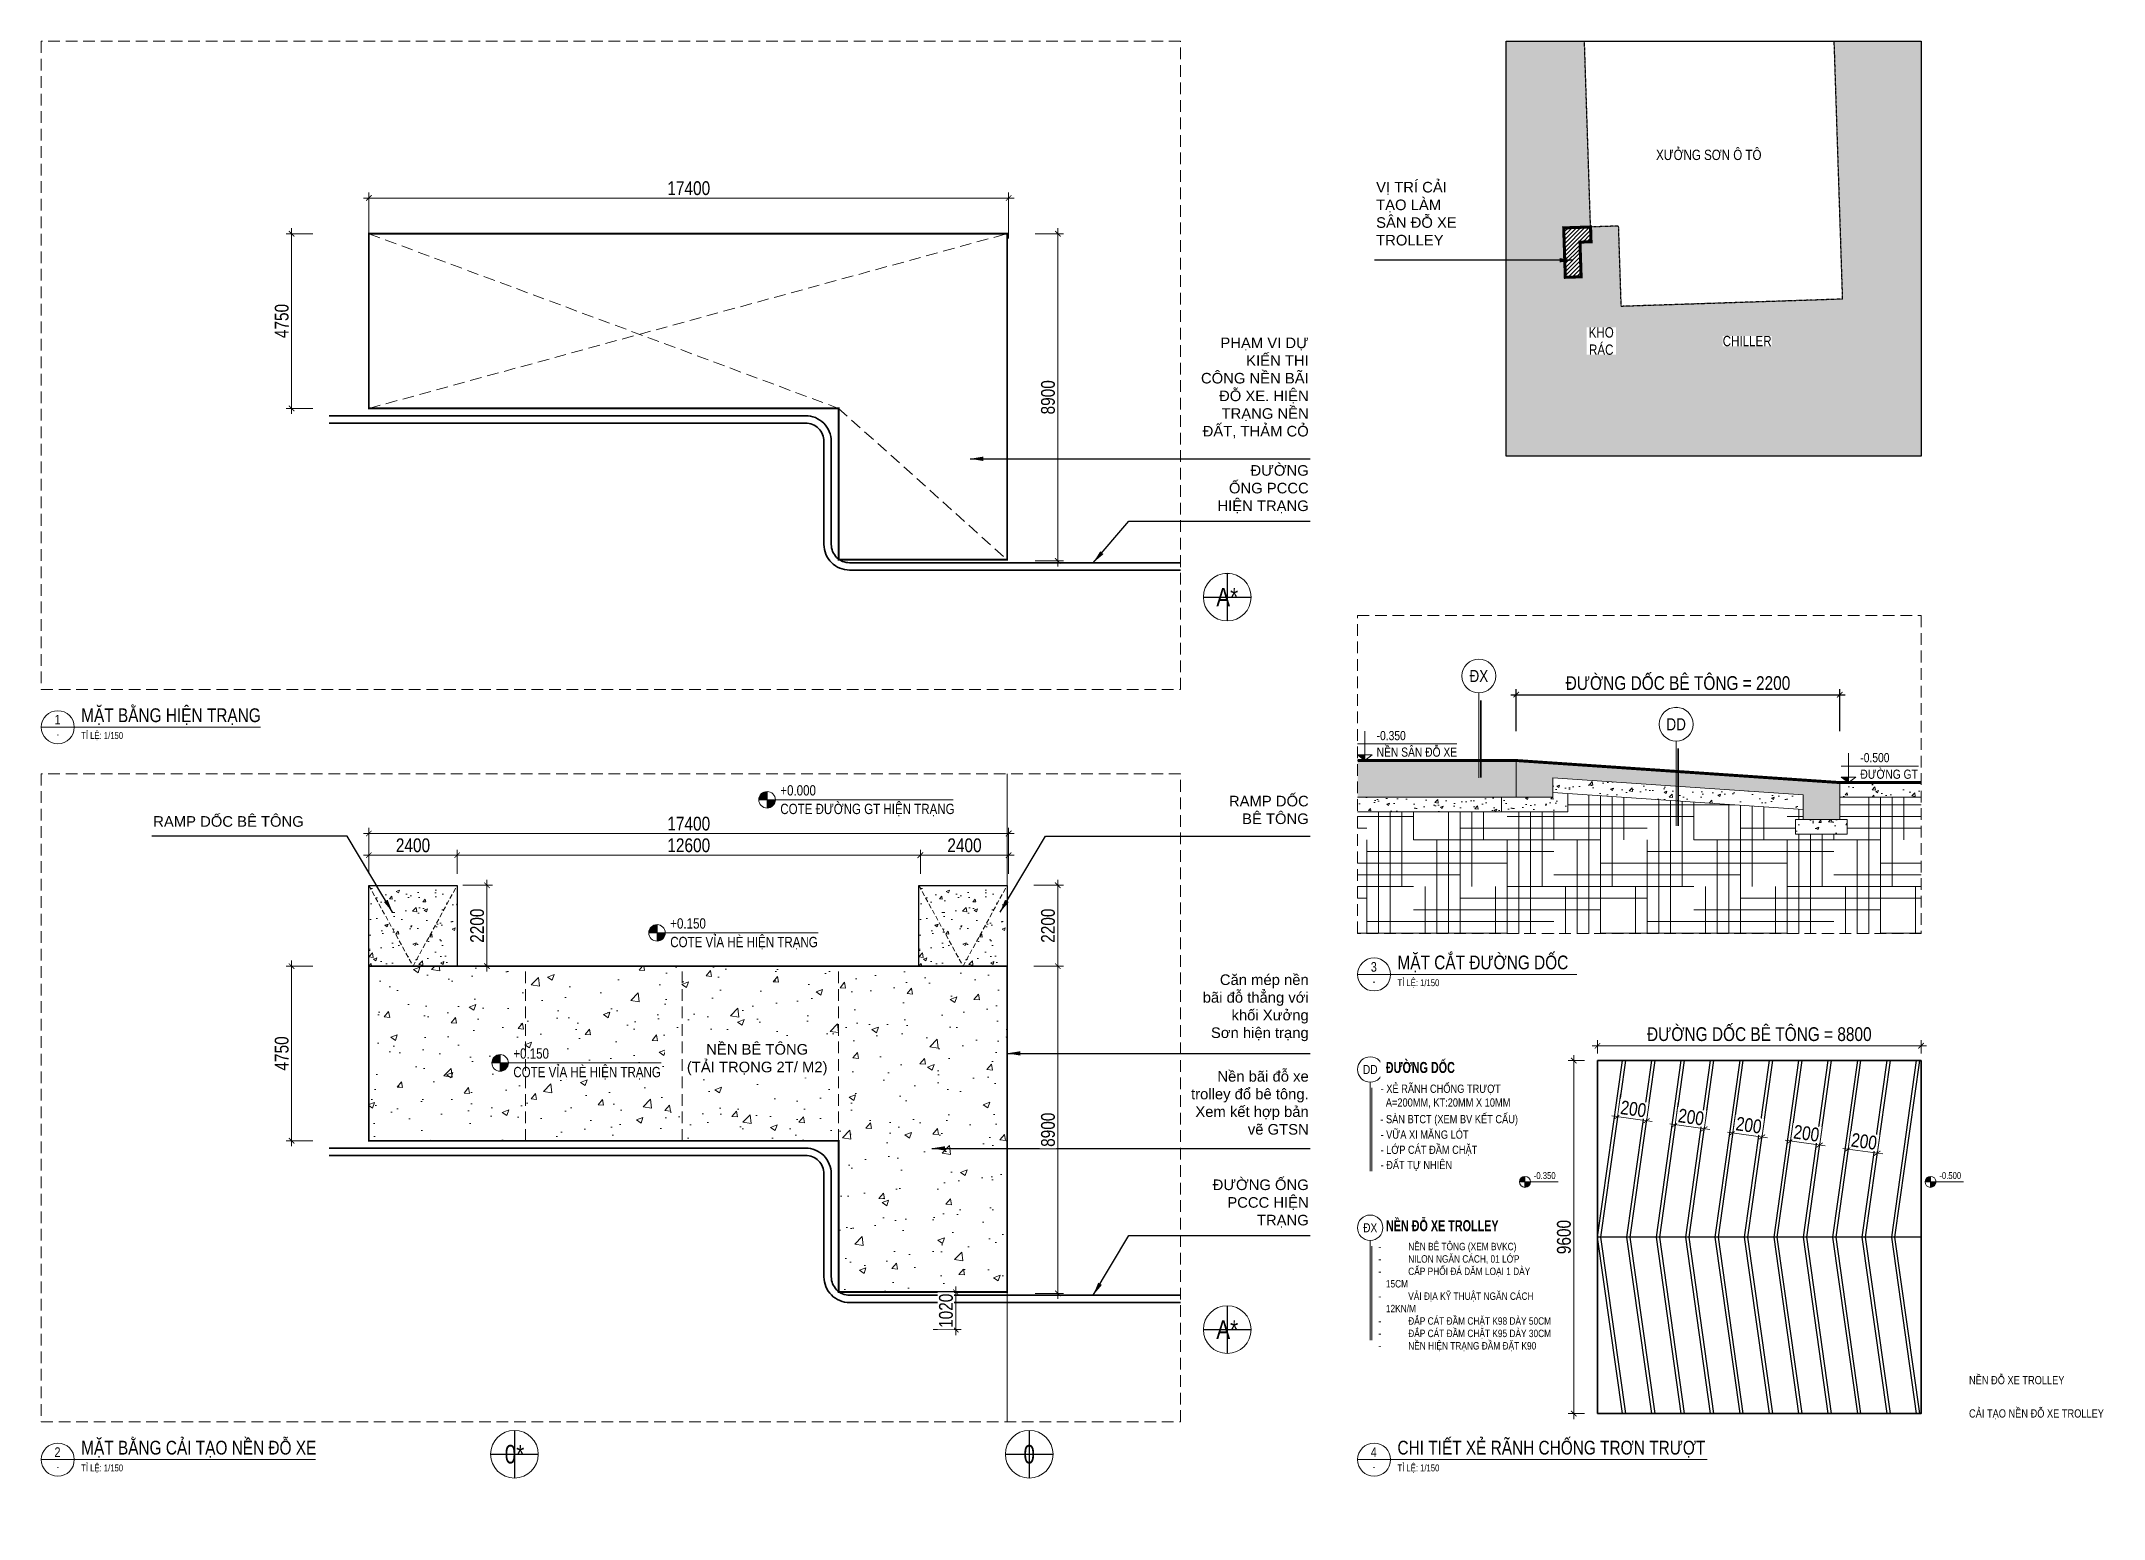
# Model space of a CAD drawing. Header units: millimetres. Extents: x -547695 to 905972, y -1055718 to 167349.
# Drawn here: x -460900 to -404804, y -737297 to -697109 of the extents above; entities that cross this region are included whole.
import ezdxf
from ezdxf.enums import TextEntityAlignment as Align

# ---------------------------------------------------------------- set-up
doc = ezdxf.new("R2018")
doc.units = ezdxf.units.MM
doc.linetypes.add('$1$Xref Mat bang cot +0.000$0$Xref Mat bang cot +0.000$0$Xref Mat Bang Tang 1$0$Xref Mat Bang Tang 1$0$$1$HIDDEN', pattern=[0.375, 0.25, -0.125])
doc.linetypes.add('HIDDEN', pattern=[9.525, 6.35, -3.175])
doc.layers.get('DEFPOINTS').update_dxf_attribs({"color": 1, "lineweight": 25})
for name, color, linetype in [('2', 2, 'Continuous'), ('KT-Lancan', 153, 'Continuous'), ('XREF_MAT BANG$0$A-PATT', 252, 'Continuous')]:
    doc.layers.add(name, color=color, linetype=linetype)
for name, color, linetype, lineweight in [('A-DIMS', 8, 'Continuous', 9), ('A-FINE', 255, 'Continuous', 25), ('A-FURN', 251, 'Continuous', 5), ('A-HEVY', 111, 'Continuous', 35), ('A-HIDD', 45, 'HIDDEN', 9), ('A-PATT', 252, 'Continuous', 9), ('A-SHBD-LINE', 7, 'Continuous', 35), ('A-SYMBOLS', 10, 'Continuous', 13), ('A-TEXT', 255, 'Continuous', 25), ('TBDIEN', 210, 'Continuous', 15)]:
    doc.layers.add(name, color=color, linetype=linetype, lineweight=lineweight)
doc.styles.add('$0$XR_NMVFHP_KT_MCCT_SON OTO$0$ICC-Style', font='arial.ttf')
doc.styles.get("Standard").update_dxf_attribs({"font": 'arial.ttf'})
doc.styles.add('Vnavant', font='VNAVAN.TTF', dxfattribs={"width": 0.8})
doc.styles.add('VTK _ Arial_2.5 mm', font='arial.ttf', dxfattribs={"width": 0.8})
doc.styles.add('VTK_Arial', font='arial.ttf', dxfattribs={"width": 0.8})
doc.styles.add('VTK_Arial_3.5 mm', font='arial.ttf', dxfattribs={"width": 0.8, "height": 3.5})
doc.styles.add('XREF_KHUNG TEN VTK_A1$0$Arial_VHm', font='arial.ttf')
doc.dimstyles.new('A-2.5-DIM150', dxfattribs={"dimscale": 150, "dimtxt": 2.5, "dimasz": 1, "dimexe": 1, "dimexo": 0, "dimgap": 0.5, "dimtad": 1, "dimdec": 0, "dimzin": 12, "dimdsep": 46, "dimtxsty": 'VTK_Arial', "dimblk": 'ARCHTICK', "dimcen": 0, "dimdle": 1, "dimclrd": 256, "dimclre": 256, "dimclrt": 7, "dimadec": 1, "dimazin": 3, "dimtfac": 1, "dimtdec": 0, "dimtmove": 0, "dimatfit": 2, "dimfxl": 20, "dimtfill": 1, "dimtolj": 1, "dimtzin": 0, "dimlwd": -1, "dimlwe": -1, "dimarcsym": 0})
doc.dimstyles.new('A-2.5-DIM150 X 4', dxfattribs={"dimscale": 150, "dimtxt": 2.5, "dimasz": 1, "dimexe": 1, "dimexo": 0, "dimgap": 0.5, "dimtad": 1, "dimdec": 0, "dimlfac": 0.25, "dimzin": 12, "dimdsep": 46, "dimtxsty": 'VTK_Arial', "dimblk": 'ARCHTICK', "dimcen": 0, "dimdle": 1, "dimclrd": 256, "dimclre": 256, "dimclrt": 7, "dimadec": 1, "dimazin": 3, "dimtfac": 1, "dimtdec": 0, "dimtmove": 0, "dimatfit": 2, "dimfxl": 20, "dimtfill": 1, "dimtolj": 1, "dimtzin": 0, "dimlwd": -1, "dimlwe": -1, "dimarcsym": 0})
doc.dimstyles.new('DIM 1-250', dxfattribs={"dimscale": 2.5, "dimtxt": 220, "dimasz": 100, "dimexe": 100, "dimexo": 0, "dimgap": 80, "dimtad": 1, "dimdec": 0, "dimzin": 0, "dimdsep": 46, "dimtxsty": 'Vnavant', "dimblk1": 'ARCHTICK', "dimblk2": 'ARCHTICK', "dimsah": 1, "dimcen": 150, "dimdle": 100, "dimclrd": 256, "dimclre": 256, "dimclrt": 3, "dimadec": 0, "dimazin": 0, "dimtfac": 1, "dimtdec": 0, "dimtix": 1, "dimtmove": 2, "dimatfit": 3, "dimfxl": 1, "dimtvp": 0.833333, "dimtolj": 1, "dimtzin": 0, "dimarcsym": 0})

msp = doc.modelspace()

# ---------------------------------------------------------------- texts
at = {"layer": 'A-TEXT', "style": 'VTK _ Arial_2.5 mm', "width": 0.8}
for s, p in [('- SÀN BTCT (XEM BV KẾT CẤU)', (-424479.9, -726539.9)), ('- VỮA XI MĂNG LÓT', (-424474.1, -726960.1)), ('- LỚP CÁT ĐẦM CHẶT', (-424474.1, -727372.9)), ('- ĐẤT TỰ NHIÊN', (-424474.1, -727788))]:
    msp.add_text(s, height=225, rotation=360.00084, dxfattribs=at).set_placement(p)
at = {"layer": 'A-TEXT', "color": 7, "char_height": 288.243, "style": '$0$XR_NMVFHP_KT_MCCT_SON OTO$0$ICC-Style'}
for s, insert, width, attachment_point in [('VỊ TRÍ CẢI TẠO LÀM SÂN ĐỖ XE TROLLEY', (-424594.1, -700934.2), 2548.324, 1), ('PHẠM VI DỰ KIẾN THI CÔNG NỀN BÃI ĐỖ XE. HIỆN TRẠNG NỀN ĐẤT, THẢM CỎ', (-426427.1, -705168.5), 2924.609, 3), ('ĐƯỜNG ỐNG PCCC HIỆN TRẠNG', (-426427.1, -708638.6), 2548.324, 3), ('RAMP DỐC BÊ TÔNG ', (-426427.1, -717632.2), 2300.423, 3), ('RAMP DỐC BÊ TÔNG ', (-457854.1, -718186.3), 4721.102, 1), ('Căn mép nền bãi đỗ thẳng với khối Xưởng Sơn hiện trạng', (-426427.1, -722491.3), 2880.862, 3), ('Nền bãi đỗ xe trolley đổ bê tông. Xem kết hợp bản vẽ GTSN', (-426427.1, -725118.9), 3449.575, 3), ('ĐƯỜNG ỐNG PCCC HIỆN TRẠNG', (-426427.1, -728068.7), 2807.891, 3)]:
    msp.add_mtext(s, dxfattribs=dict(at, insert=insert, width=width, attachment_point=attachment_point))

# ---------------------------------------------------------------- blocks, each defined once
blk = doc.blocks.new('RT7IJK87')
blk.add_wipeout([(-2400, 2194), (0, 2194), (0, 0), (-2400, 0)]).dxf.layer = 'A-FURN'
blk.add_lwpolyline([(-2400, 2194), (0, 2194), (0, 0), (-2400, 0)], close=True)
at = {"layer": 'A-HIDD', "ltscale": 20}
for p, q in [((-2400, 2194), (-1200, 0)), ((-1200, 0), (0, 2194))]:
    blk.add_line(p, q, dxfattribs=at)
blk = doc.blocks.new('_ARCHTICK')
at = {"color": 0, "linetype": 'ByBlock', "const_width": 0.15}
blk.add_lwpolyline([(-0.5, -0.5), (0.5, 0.5)], dxfattribs=at)
blk = doc.blocks.new('*D513')
at = {"layer": 'A-DIMS', "transparency": 16777216}
for p, q in [((-453517, -722266), (-454242, -722266)), ((-454092, -727166), (-454092, -722116)), ((-453517, -727016), (-454242, -727016))]:
    blk.add_line(p, q, dxfattribs=at)
at = {"layer": 'DEFPOINTS', "color": 0, "transparency": 16777216}
for p in [(-454092, -722266), (-453517, -722266), (-453517, -727016)]:
    blk.add_point(p, dxfattribs=at)
at = {"layer": 'A-DIMS', "transparency": 16777216, "xscale": 150, "yscale": 150, "zscale": 150}
for p, rotation in [((-454092, -722266), 90), ((-454092, -727016), 270)]:
    blk.add_blockref('_ARCHTICK', p, dxfattribs=dict(at, rotation=rotation))
at = {"layer": 'A-DIMS', "color": 7, "transparency": 16777216, "insert": (-454359, -724641), "char_height": 375, "attachment_point": 5, "rotation": 90, "style": 'VTK_Arial', "bg_fill": 3, "box_fill_scale": 1.1, "bg_fill_color": 257, "bg_fill_transparency": 0}
blk.add_mtext('\\A1;4750', dxfattribs=at)
blk = doc.blocks.new('*D514')
at = {"layer": 'A-DIMS', "transparency": 16777216}
for p, q in [((-433871, -722266), (-433101, -722266)), ((-433251, -731316), (-433251, -722116)), ((-433871, -731166), (-433101, -731166))]:
    blk.add_line(p, q, dxfattribs=at)
at = {"layer": 'DEFPOINTS', "color": 0, "transparency": 16777216}
for p in [(-433871, -722266), (-433251, -722266), (-433871, -731166)]:
    blk.add_point(p, dxfattribs=at)
at = {"layer": 'A-DIMS', "transparency": 16777216, "xscale": 150, "yscale": 150, "zscale": 150}
for p, rotation in [((-433251, -722266), 90), ((-433251, -731166), 270)]:
    blk.add_blockref('_ARCHTICK', p, dxfattribs=dict(at, rotation=rotation))
at = {"layer": 'A-DIMS', "color": 7, "transparency": 16777216, "insert": (-433518, -726716), "char_height": 375, "attachment_point": 5, "rotation": 90, "style": 'VTK_Arial', "bg_fill": 3, "box_fill_scale": 1.1, "bg_fill_color": 257, "bg_fill_transparency": 0}
blk.add_mtext('\\A1;8900', dxfattribs=at)
blk = doc.blocks.new('*D515')
at = {"layer": 'A-DIMS', "transparency": 16777216}
for p, q in [((-451989, -719756), (-451989, -718507)), ((-434589, -719756), (-434589, -718507)), ((-434439, -718657), (-452139, -718657))]:
    blk.add_line(p, q, dxfattribs=at)
at = {"layer": 'DEFPOINTS', "color": 0, "transparency": 16777216}
for p in [(-451989, -718657), (-451989, -719756), (-434589, -719756)]:
    blk.add_point(p, dxfattribs=at)
at = {"layer": 'A-DIMS', "transparency": 16777216, "xscale": 150, "yscale": 150, "zscale": 150, "rotation": 180}
blk.add_blockref('_ARCHTICK', (-451989, -718657), dxfattribs=at)
at = {"layer": 'A-DIMS', "transparency": 16777216, "xscale": 150, "yscale": 150, "zscale": 150}
blk.add_blockref('_ARCHTICK', (-434589, -718657), dxfattribs=at)
at = {"layer": 'A-DIMS', "color": 7, "transparency": 16777216, "insert": (-443289, -718391), "char_height": 375, "attachment_point": 5, "style": 'VTK_Arial', "bg_fill": 3, "box_fill_scale": 1.1, "bg_fill_color": 257, "bg_fill_transparency": 0}
blk.add_mtext('\\A1;17400', dxfattribs=at)
blk = doc.blocks.new('*D516')
at = {"layer": 'A-DIMS', "transparency": 16777216}
for p, q in [((-451989, -719756), (-451989, -719098)), ((-449589, -719756), (-449589, -719098)), ((-452139, -719248), (-449439, -719248))]:
    blk.add_line(p, q, dxfattribs=at)
at = {"layer": 'DEFPOINTS', "color": 0, "transparency": 16777216}
for p in [(-449589, -719248), (-451989, -719756), (-449589, -719756)]:
    blk.add_point(p, dxfattribs=at)
at = {"layer": 'A-DIMS', "transparency": 16777216, "xscale": 150, "yscale": 150, "zscale": 150, "rotation": 180}
blk.add_blockref('_ARCHTICK', (-451989, -719248), dxfattribs=at)
at = {"layer": 'A-DIMS', "transparency": 16777216, "xscale": 150, "yscale": 150, "zscale": 150}
blk.add_blockref('_ARCHTICK', (-449589, -719248), dxfattribs=at)
at = {"layer": 'A-DIMS', "color": 7, "transparency": 16777216, "insert": (-450789, -718981), "char_height": 375, "attachment_point": 5, "style": 'VTK_Arial', "bg_fill": 3, "box_fill_scale": 1.1, "bg_fill_color": 257, "bg_fill_transparency": 0}
blk.add_mtext('\\A1;2400', dxfattribs=at)
blk = doc.blocks.new('*D517')
at = {"layer": 'A-DIMS', "transparency": 16777216}
for p, q in [((-449589, -719756), (-449589, -719098)), ((-436989, -719756), (-436989, -719098)), ((-449739, -719248), (-436839, -719248))]:
    blk.add_line(p, q, dxfattribs=at)
at = {"layer": 'DEFPOINTS', "color": 0, "transparency": 16777216}
for p in [(-436989, -719248), (-449589, -719756), (-436989, -719756)]:
    blk.add_point(p, dxfattribs=at)
at = {"layer": 'A-DIMS', "transparency": 16777216, "xscale": 150, "yscale": 150, "zscale": 150, "rotation": 180}
blk.add_blockref('_ARCHTICK', (-449589, -719248), dxfattribs=at)
at = {"layer": 'A-DIMS', "transparency": 16777216, "xscale": 150, "yscale": 150, "zscale": 150}
blk.add_blockref('_ARCHTICK', (-436989, -719248), dxfattribs=at)
at = {"layer": 'A-DIMS', "color": 7, "transparency": 16777216, "insert": (-443289, -718981), "char_height": 375, "attachment_point": 5, "style": 'VTK_Arial', "bg_fill": 3, "box_fill_scale": 1.1, "bg_fill_color": 257, "bg_fill_transparency": 0}
blk.add_mtext('\\A1;12600', dxfattribs=at)
blk = doc.blocks.new('*D518')
at = {"layer": 'A-DIMS', "transparency": 16777216}
for p, q in [((-436990, -719756), (-436990, -719098)), ((-434590, -719756), (-434590, -719098)), ((-437140, -719248), (-434440, -719248))]:
    blk.add_line(p, q, dxfattribs=at)
at = {"layer": 'DEFPOINTS', "color": 0, "transparency": 16777216}
for p in [(-434590, -719248), (-436990, -719756), (-434590, -719756)]:
    blk.add_point(p, dxfattribs=at)
at = {"layer": 'A-DIMS', "transparency": 16777216, "xscale": 150, "yscale": 150, "zscale": 150, "rotation": 180}
blk.add_blockref('_ARCHTICK', (-436990, -719248), dxfattribs=at)
at = {"layer": 'A-DIMS', "transparency": 16777216, "xscale": 150, "yscale": 150, "zscale": 150}
blk.add_blockref('_ARCHTICK', (-434590, -719248), dxfattribs=at)
at = {"layer": 'A-DIMS', "color": 7, "transparency": 16777216, "insert": (-435790, -718981), "char_height": 375, "attachment_point": 5, "style": 'VTK_Arial', "bg_fill": 3, "box_fill_scale": 1.1, "bg_fill_color": 257, "bg_fill_transparency": 0}
blk.add_mtext('\\A1;2400', dxfattribs=at)
blk = doc.blocks.new('*U304')
blk.add_wipeout([(4.5, 0), (4.46, -0.56), (4.36, -1.12), (4.18, -1.66), (3.94, -2.17), (3.64, -2.65), (3.28, -3.08), (2.87, -3.47), (2.41, -3.8), (1.92, -4.07), (1.39, -4.28), (0.84, -4.42), (0.28, -4.49), (-0.28, -4.49), (-0.84, -4.42), (-1.39, -4.28), (-1.92, -4.07), (-2.41, -3.8), (-2.87, -3.47), (-3.28, -3.08), (-3.64, -2.65), (-3.94, -2.17), (-4.18, -1.66), (-4.36, -1.12), (-4.46, -0.56), (-4.5, 0), (-4.46, 0.56), (-4.36, 1.12), (-4.18, 1.66), (-3.94, 2.17), (-3.64, 2.65), (-3.28, 3.08), (-2.87, 3.47), (-2.41, 3.8), (-1.92, 4.07), (-1.39, 4.28), (-0.84, 4.42), (-0.28, 4.49), (0.28, 4.49), (0.84, 4.42), (1.39, 4.28), (1.92, 4.07), (2.41, 3.8), (2.87, 3.47), (3.28, 3.08), (3.64, 2.65), (3.94, 2.17), (4.18, 1.66), (4.36, 1.12), (4.46, 0.56)])
blk.add_circle((0, 0), 4.5)
at = {"layer": 'DEFPOINTS', "color": 250}
for p, q in [((0, 4.5), (0, -4.5)), ((-4.5, 0), (4.5, 0))]:
    blk.add_line(p, q, dxfattribs=at)
at = {"color": 7, "style": 'VTK_Arial_3.5 mm', "width": 0.8}
blk.add_attdef('X12', text='', height=3.5, dxfattribs=at).set_placement((0, 0), align=Align.MIDDLE_CENTER)
blk = doc.blocks.new('*U305')
blk.add_wipeout([(4.5, 0), (4.46, -0.56), (4.36, -1.12), (4.18, -1.66), (3.94, -2.17), (3.64, -2.65), (3.28, -3.08), (2.87, -3.47), (2.41, -3.8), (1.92, -4.07), (1.39, -4.28), (0.84, -4.42), (0.28, -4.49), (-0.28, -4.49), (-0.84, -4.42), (-1.39, -4.28), (-1.92, -4.07), (-2.41, -3.8), (-2.87, -3.47), (-3.28, -3.08), (-3.64, -2.65), (-3.94, -2.17), (-4.18, -1.66), (-4.36, -1.12), (-4.46, -0.56), (-4.5, 0), (-4.46, 0.56), (-4.36, 1.12), (-4.18, 1.66), (-3.94, 2.17), (-3.64, 2.65), (-3.28, 3.08), (-2.87, 3.47), (-2.41, 3.8), (-1.92, 4.07), (-1.39, 4.28), (-0.84, 4.42), (-0.28, 4.49), (0.28, 4.49), (0.84, 4.42), (1.39, 4.28), (1.92, 4.07), (2.41, 3.8), (2.87, 3.47), (3.28, 3.08), (3.64, 2.65), (3.94, 2.17), (4.18, 1.66), (4.36, 1.12), (4.46, 0.56)])
blk.add_circle((0, 0), 4.5)
at = {"layer": 'DEFPOINTS', "color": 250}
for p, q in [((0, 4.5), (0, -4.5)), ((-4.5, 0), (4.5, 0))]:
    blk.add_line(p, q, dxfattribs=at)
at = {"color": 7, "style": 'VTK_Arial_3.5 mm', "width": 0.8}
blk.add_attdef('X12', text='', height=3.5, dxfattribs=at).set_placement((0, 0), align=Align.MIDDLE_CENTER)
blk = doc.blocks.new('*U306')
blk.add_wipeout([(4.5, 0), (4.46, -0.56), (4.36, -1.12), (4.18, -1.66), (3.94, -2.17), (3.64, -2.65), (3.28, -3.08), (2.87, -3.47), (2.41, -3.8), (1.92, -4.07), (1.39, -4.28), (0.84, -4.42), (0.28, -4.49), (-0.28, -4.49), (-0.84, -4.42), (-1.39, -4.28), (-1.92, -4.07), (-2.41, -3.8), (-2.87, -3.47), (-3.28, -3.08), (-3.64, -2.65), (-3.94, -2.17), (-4.18, -1.66), (-4.36, -1.12), (-4.46, -0.56), (-4.5, 0), (-4.46, 0.56), (-4.36, 1.12), (-4.18, 1.66), (-3.94, 2.17), (-3.64, 2.65), (-3.28, 3.08), (-2.87, 3.47), (-2.41, 3.8), (-1.92, 4.07), (-1.39, 4.28), (-0.84, 4.42), (-0.28, 4.49), (0.28, 4.49), (0.84, 4.42), (1.39, 4.28), (1.92, 4.07), (2.41, 3.8), (2.87, 3.47), (3.28, 3.08), (3.64, 2.65), (3.94, 2.17), (4.18, 1.66), (4.36, 1.12), (4.46, 0.56)])
blk.add_circle((0, 0), 4.5)
at = {"layer": 'DEFPOINTS', "color": 250}
for p, q in [((0, 4.5), (0, -4.5)), ((-4.5, 0), (4.5, 0))]:
    blk.add_line(p, q, dxfattribs=at)
at = {"color": 7, "style": 'VTK_Arial_3.5 mm', "width": 0.8}
blk.add_attdef('X12', text='', height=3.5, dxfattribs=at).set_placement((0, 0), align=Align.MIDDLE_CENTER)
blk = doc.blocks.new('E5U67')
at = {"layer": 'A-SHBD-LINE', "color": 1, "ltscale": 0.3, "style": 'XREF_KHUNG TEN VTK_A1$0$Arial_VHm', "width": 0.8}
for tag, p in [('HANGMUC', (-4487, 3455)), ('TENBANVE1', (-4487, 2808)), ('TENBANVE2', (-4487, 2508))]:
    blk.add_attdef(tag, p, '', height=161, rotation=1080, dxfattribs=at)
at = {"layer": 'A-SHBD-LINE', "color": 1, "lineweight": 30, "ltscale": 0.3, "width": 0.8, "flags": 64}
for tag, height, p in [('TYLE', 161, (-2759, 2009)), ('KHBV', 170, (-2669, 841))]:
    blk.add_attdef(tag, text='', height=height, rotation=1080, dxfattribs=at).set_placement(p, align=Align.TOP_LEFT)
blk = doc.blocks.new('*U138')
at = {"layer": 'A-SYMBOLS'}
h = blk.add_hatch(color=256, dxfattribs=at)
h.paths.add_polyline_path([(0, 0), (0, -2, 0.414214), (2, 0)])
h.paths.add_polyline_path([(0, 0), (0, 2, 0.414214), (-2, 0)])
blk.add_line((-2, 0), (39, 0))
blk.add_lwpolyline([(0, -2), (0, 2)])
blk.add_circle((0, 0), 2, dxfattribs=at)
at = {"color": 7, "style": 'VTK _ Arial_2.5 mm', "width": 0.8, "flags": 4}
blk.add_attdef('FINISHFLOORLEVEL', text='', height=2.5, dxfattribs=at).set_placement((3.2, 3.53), align=Align.TOP_LEFT)
blk.add_attdef('NAMEOFLEVEL', (3.2, -3.47), '', height=2.5, dxfattribs=at)
blk = doc.blocks.new('*U139')
at = {"layer": 'A-SYMBOLS'}
h = blk.add_hatch(color=256, dxfattribs=at)
h.paths.add_polyline_path([(0, 0), (0, -2, 0.414214), (2, 0)])
h.paths.add_polyline_path([(0, 0), (0, 2, 0.414214), (-2, 0)])
blk.add_line((-2, 0), (45, 0))
blk.add_lwpolyline([(0, -2), (0, 2)])
blk.add_circle((0, 0), 2, dxfattribs=at)
at = {"color": 7, "style": 'VTK _ Arial_2.5 mm', "width": 0.8, "flags": 4}
blk.add_attdef('FINISHFLOORLEVEL', text='', height=2.5, dxfattribs=at).set_placement((3.2, 3.53), align=Align.TOP_LEFT)
blk.add_attdef('NAMEOFLEVEL', (3.2, -3.47), '', height=2.5, dxfattribs=at)
blk = doc.blocks.new('*D519')
at = {"layer": 'A-DIMS', "transparency": 16777216}
for p, q in [((-433907, -720066), (-433101, -720066)), ((-433251, -722416), (-433251, -719916)), ((-433907, -722266), (-433101, -722266))]:
    blk.add_line(p, q, dxfattribs=at)
at = {"layer": 'DEFPOINTS', "color": 0, "transparency": 16777216}
for p in [(-433907, -720066), (-433251, -720066), (-433907, -722266)]:
    blk.add_point(p, dxfattribs=at)
at = {"layer": 'A-DIMS', "transparency": 16777216, "xscale": 150, "yscale": 150, "zscale": 150}
for p, rotation in [((-433251, -720066), 90), ((-433251, -722266), 270)]:
    blk.add_blockref('_ARCHTICK', p, dxfattribs=dict(at, rotation=rotation))
at = {"layer": 'A-DIMS', "color": 7, "transparency": 16777216, "insert": (-433518, -721166), "char_height": 375, "attachment_point": 5, "rotation": 90, "style": 'VTK_Arial', "bg_fill": 3, "box_fill_scale": 1.1, "bg_fill_color": 257, "bg_fill_transparency": 0}
blk.add_mtext('\\A1;2200', dxfattribs=at)
blk = doc.blocks.new('*D520')
at = {"layer": 'A-DIMS', "transparency": 16777216}
for p, q in [((-436646, -731131), (-435876, -731131)), ((-436026, -730981), (-436026, -732301)), ((-436646, -732151), (-435876, -732151))]:
    blk.add_line(p, q, dxfattribs=at)
at = {"layer": 'A-DIMS', "transparency": 16777216, "xscale": 150, "yscale": 150, "zscale": 150}
for p, rotation in [((-436026, -731131), 90), ((-436026, -732151), 270)]:
    blk.add_blockref('_ARCHTICK', p, dxfattribs=dict(at, rotation=rotation))
at = {"layer": 'A-DIMS', "color": 7, "transparency": 16777216, "insert": (-436293, -731641), "char_height": 375, "attachment_point": 5, "rotation": 90, "style": 'VTK_Arial', "bg_fill": 3, "box_fill_scale": 1.1, "bg_fill_color": 257, "bg_fill_transparency": 0}
blk.add_mtext('\\A1;1020', dxfattribs=at)
at = {"layer": 'DEFPOINTS', "color": 0, "transparency": 16777216}
for p in [(-436646, -731131), (-436646, -732151), (-436026, -732151)]:
    blk.add_point(p, dxfattribs=at)
blk = doc.blocks.new('*D521')
at = {"layer": 'DEFPOINTS', "color": 0, "transparency": 16777216}
for p in [(-411984, -714882), (-420784, -715872), (-411984, -715872)]:
    blk.add_point(p, dxfattribs=at)
at = {"layer": 'KT-Lancan', "transparency": 16777216}
for p, q in [((-420934, -714882), (-411834, -714882)), ((-420784, -715872), (-420784, -714732)), ((-411984, -715872), (-411984, -714732))]:
    blk.add_line(p, q, dxfattribs=at)
at = {"layer": 'KT-Lancan', "transparency": 16777216, "xscale": 150, "yscale": 150, "zscale": 150, "rotation": 180}
blk.add_blockref('_ARCHTICK', (-420784, -714882), dxfattribs=at)
at = {"layer": 'KT-Lancan', "transparency": 16777216, "xscale": 150, "yscale": 150, "zscale": 150}
blk.add_blockref('_ARCHTICK', (-411984, -714882), dxfattribs=at)
at = {"layer": 'KT-Lancan', "color": 7, "transparency": 16777216, "insert": (-416384, -714569), "char_height": 375, "attachment_point": 5, "style": 'VTK_Arial', "bg_fill": 3, "box_fill_scale": 1.1, "bg_fill_color": 257, "bg_fill_transparency": 0}
blk.add_mtext('\\A1;ĐƯỜNG DỐC BÊ TÔNG = 2200', dxfattribs=at)
blk = doc.blocks.new('*U970')
for p, q in [((-2, 0), (25, 0)), ((0, -4.5), (0, 3.5)), ((-2, -4.5), (2, -4.5))]:
    blk.add_line(p, q)
blk.add_lwpolyline([(0, -4.5), (2, -3), (-2, -3)], close=True)
blk.add_solid([(-2, -3), (0, -3), (0, -4.5)])
at = {"color": 7, "style": 'VTK _ Arial_2.5 mm', "width": 0.8, "flags": 4}
blk.add_attdef('FINISHFLOORLEVEL', text='', height=2.5, dxfattribs=at).set_placement((3.2, 3.53), align=Align.TOP_LEFT)
blk.add_attdef('NAMEOFLEVEL', (3.2, -3.47), '', height=2.5, dxfattribs=at)
blk = doc.blocks.new('*U969')
for p, q in [((-2, 0), (19, 0)), ((0, -4.5), (0, 3.5)), ((-2, -4.5), (2, -4.5))]:
    blk.add_line(p, q)
blk.add_lwpolyline([(0, -4.5), (2, -3), (-2, -3)], close=True)
blk.add_solid([(-2, -3), (0, -3), (0, -4.5)])
at = {"color": 7, "style": 'VTK _ Arial_2.5 mm', "width": 0.8, "flags": 4}
blk.add_attdef('FINISHFLOORLEVEL', text='', height=2.5, dxfattribs=at).set_placement((3.2, 3.53), align=Align.TOP_LEFT)
blk.add_attdef('NAMEOFLEVEL', (3.2, -3.47), '', height=2.5, dxfattribs=at)
blk = doc.blocks.new('*D522')
at = {"layer": 'A-DIMS', "transparency": 16777216}
for p, q in [((-418722, -724431), (-409622, -724431)), ((-418572, -724644), (-418572, -724281)), ((-409772, -724644), (-409772, -724281))]:
    blk.add_line(p, q, dxfattribs=at)
at = {"layer": 'DEFPOINTS', "color": 0, "transparency": 16777216}
for p in [(-418572, -724644), (-409772, -724431), (-409772, -724644)]:
    blk.add_point(p, dxfattribs=at)
at = {"layer": 'A-DIMS', "transparency": 16777216, "xscale": 150, "yscale": 150, "zscale": 150, "rotation": 180}
blk.add_blockref('_ARCHTICK', (-418572, -724431), dxfattribs=at)
at = {"layer": 'A-DIMS', "transparency": 16777216, "xscale": 150, "yscale": 150, "zscale": 150}
blk.add_blockref('_ARCHTICK', (-409772, -724431), dxfattribs=at)
at = {"layer": 'A-DIMS', "color": 7, "transparency": 16777216, "insert": (-414172, -724118), "char_height": 375, "attachment_point": 5, "style": 'VTK_Arial', "bg_fill": 3, "box_fill_scale": 1.1, "bg_fill_color": 257, "bg_fill_transparency": 0}
blk.add_mtext('\\A1;ĐƯỜNG DỐC BÊ TÔNG = 8800', dxfattribs=at)
blk = doc.blocks.new('*D523')
at = {"layer": 'A-DIMS', "transparency": 16777216}
for p, q in [((-419219, -724685), (-419219, -734585)), ((-418926, -724835), (-419369, -724835)), ((-418926, -734435), (-419369, -734435))]:
    blk.add_line(p, q, dxfattribs=at)
at = {"layer": 'DEFPOINTS', "color": 0, "transparency": 16777216}
for p in [(-418926, -724835), (-419219, -734435), (-418926, -734435)]:
    blk.add_point(p, dxfattribs=at)
at = {"layer": 'A-DIMS', "transparency": 16777216, "xscale": 150, "yscale": 150, "zscale": 150}
for p, rotation in [((-419219, -724835), 90), ((-419219, -734435), 270)]:
    blk.add_blockref('_ARCHTICK', p, dxfattribs=dict(at, rotation=rotation))
at = {"layer": 'A-DIMS', "color": 7, "transparency": 16777216, "insert": (-419486, -729635), "char_height": 375, "attachment_point": 5, "rotation": 90, "style": 'VTK_Arial', "bg_fill": 3, "box_fill_scale": 1.1, "bg_fill_color": 257, "bg_fill_transparency": 0}
blk.add_mtext('\\A1;9600', dxfattribs=at)
blk = doc.blocks.new('*D524')
at = {"layer": 'A-DIMS', "transparency": 16777216}
for p, q in [((-417945, -725749), (-418051, -726508)), ((-417152, -725860), (-417259, -726620)), ((-418179, -726339), (-417090, -726492))]:
    blk.add_line(p, q, dxfattribs=at)
at = {"layer": 'A-DIMS', "transparency": 16777216, "xscale": 150, "yscale": 150, "zscale": 150}
for p, rotation in [((-418031, -726360), 171.9911612847748), ((-417238, -726471), 351.9911612847749)]:
    blk.add_blockref('_ARCHTICK', p, dxfattribs=dict(at, rotation=rotation))
at = {"layer": 'A-DIMS', "color": 7, "transparency": 16777216, "insert": (-417597, -726151), "char_height": 375, "attachment_point": 5, "rotation": 351.9912, "style": 'VTK_Arial', "bg_fill": 3, "box_fill_scale": 1.1, "bg_fill_color": 257, "bg_fill_transparency": 0}
blk.add_mtext('\\A1;200', dxfattribs=at)
at = {"layer": 'DEFPOINTS', "color": 0, "transparency": 16777216}
for p in [(-417945, -725749), (-417152, -725860), (-417238, -726471)]:
    blk.add_point(p, dxfattribs=at)
blk = doc.blocks.new('*D525')
at = {"layer": 'A-DIMS', "transparency": 16777216}
for p, q in [((-416376, -725969), (-416483, -726729)), ((-415583, -726081), (-415690, -726840)), ((-416610, -726559), (-415521, -726713))]:
    blk.add_line(p, q, dxfattribs=at)
at = {"layer": 'A-DIMS', "transparency": 16777216, "xscale": 150, "yscale": 150, "zscale": 150}
for p, rotation in [((-416462, -726580), 171.991161284776), ((-415669, -726692), 351.991161284776)]:
    blk.add_blockref('_ARCHTICK', p, dxfattribs=dict(at, rotation=rotation))
at = {"layer": 'A-DIMS', "color": 7, "transparency": 16777216, "insert": (-416028, -726372), "char_height": 375, "attachment_point": 5, "rotation": 351.9912, "style": 'VTK_Arial', "bg_fill": 3, "box_fill_scale": 1.1, "bg_fill_color": 257, "bg_fill_transparency": 0}
blk.add_mtext('\\A1;200', dxfattribs=at)
at = {"layer": 'DEFPOINTS', "color": 0, "transparency": 16777216}
for p in [(-416376, -725969), (-415583, -726081), (-415669, -726692)]:
    blk.add_point(p, dxfattribs=at)
blk = doc.blocks.new('*D526')
at = {"layer": 'A-DIMS', "transparency": 16777216}
for p, q in [((-414807, -726190), (-414914, -726950)), ((-414015, -726301), (-414121, -727061)), ((-415041, -726780), (-413952, -726933))]:
    blk.add_line(p, q, dxfattribs=at)
at = {"layer": 'A-DIMS', "transparency": 16777216, "xscale": 150, "yscale": 150, "zscale": 150}
for p, rotation in [((-414893, -726801), 171.9911612847772), ((-414100, -726913), 351.9911612847771)]:
    blk.add_blockref('_ARCHTICK', p, dxfattribs=dict(at, rotation=rotation))
at = {"layer": 'A-DIMS', "color": 7, "transparency": 16777216, "insert": (-414459, -726593), "char_height": 375, "attachment_point": 5, "rotation": 351.9912, "style": 'VTK_Arial', "bg_fill": 3, "box_fill_scale": 1.1, "bg_fill_color": 257, "bg_fill_transparency": 0}
blk.add_mtext('\\A1;200', dxfattribs=at)
at = {"layer": 'DEFPOINTS', "color": 0, "transparency": 16777216}
for p in [(-414807, -726190), (-414015, -726301), (-414100, -726913)]:
    blk.add_point(p, dxfattribs=at)
blk = doc.blocks.new('*D527')
at = {"layer": 'A-DIMS', "transparency": 16777216}
for p, q in [((-413238, -726411), (-413345, -727170)), ((-412446, -726522), (-412552, -727282)), ((-413472, -727001), (-412383, -727154))]:
    blk.add_line(p, q, dxfattribs=at)
at = {"layer": 'A-DIMS', "transparency": 16777216, "xscale": 150, "yscale": 150, "zscale": 150}
for p, rotation in [((-413324, -727022), 171.991161284776), ((-412532, -727133), 351.991161284776)]:
    blk.add_blockref('_ARCHTICK', p, dxfattribs=dict(at, rotation=rotation))
at = {"layer": 'A-DIMS', "color": 7, "transparency": 16777216, "insert": (-412891, -726814), "char_height": 375, "attachment_point": 5, "rotation": 351.9912, "style": 'VTK_Arial', "bg_fill": 3, "box_fill_scale": 1.1, "bg_fill_color": 257, "bg_fill_transparency": 0}
blk.add_mtext('\\A1;200', dxfattribs=at)
at = {"layer": 'DEFPOINTS', "color": 0, "transparency": 16777216}
for p in [(-413238, -726411), (-412446, -726522), (-412532, -727133)]:
    blk.add_point(p, dxfattribs=at)
blk = doc.blocks.new('*D528')
at = {"layer": 'A-DIMS', "transparency": 16777216}
for p, q in [((-411669, -726632), (-411776, -727391)), ((-410877, -726743), (-410983, -727503)), ((-411903, -727222), (-410814, -727375))]:
    blk.add_line(p, q, dxfattribs=at)
at = {"layer": 'A-DIMS', "transparency": 16777216, "xscale": 150, "yscale": 150, "zscale": 150}
for p, rotation in [((-411755, -727243), 171.9911612847748), ((-410963, -727354), 351.9911612847749)]:
    blk.add_blockref('_ARCHTICK', p, dxfattribs=dict(at, rotation=rotation))
at = {"layer": 'A-DIMS', "color": 7, "transparency": 16777216, "insert": (-411322, -727034), "char_height": 375, "attachment_point": 5, "rotation": 351.9912, "style": 'VTK_Arial', "bg_fill": 3, "box_fill_scale": 1.1, "bg_fill_color": 257, "bg_fill_transparency": 0}
blk.add_mtext('\\A1;200', dxfattribs=at)
at = {"layer": 'DEFPOINTS', "color": 0, "transparency": 16777216}
for p in [(-411669, -726632), (-410877, -726743), (-410963, -727354)]:
    blk.add_point(p, dxfattribs=at)
blk = doc.blocks.new('*U965')
blk.add_wipeout([(3.5, 0), (3.47, -0.44), (3.39, -0.87), (3.25, -1.29), (3.07, -1.69), (2.83, -2.06), (2.55, -2.4), (2.23, -2.7), (1.88, -2.96), (1.49, -3.17), (1.08, -3.33), (0.66, -3.44), (0.22, -3.49), (-0.22, -3.49), (-0.66, -3.44), (-1.08, -3.33), (-1.49, -3.17), (-1.88, -2.96), (-2.23, -2.7), (-2.55, -2.4), (-2.83, -2.06), (-3.07, -1.69), (-3.25, -1.29), (-3.39, -0.87), (-3.47, -0.44), (-3.5, 0), (-3.47, 0.44), (-3.39, 0.87), (-3.25, 1.29), (-3.07, 1.69), (-2.83, 2.06), (-2.55, 2.4), (-2.23, 2.7), (-1.88, 2.96), (-1.49, 3.17), (-1.08, 3.33), (-0.66, 3.44), (-0.22, 3.49), (0.22, 3.49), (0.66, 3.44), (1.08, 3.33), (1.49, 3.17), (1.88, 2.96), (2.23, 2.7), (2.55, 2.4), (2.83, 2.06), (3.07, 1.69), (3.25, 1.29), (3.39, 0.87), (3.47, 0.44)])
blk.add_lwpolyline([(0, -3.5), (0, -28)])
at = {"const_width": 0.3}
blk.add_lwpolyline([(0.42, -28), (0.42, -5)], dxfattribs=at)
blk.add_circle((0, 0), 3.5)
at = {"color": 7, "style": 'VTK _ Arial_2.5 mm', "width": 0.8, "flags": 8}
blk.add_attdef('SYMBOL', text='', height=2.5, dxfattribs=at).set_placement((0, 0), align=Align.MIDDLE_CENTER)
blk = doc.blocks.new('*U712')
blk.add_wipeout([(3.5, 0), (3.47, -0.44), (3.39, -0.87), (3.25, -1.29), (3.07, -1.69), (2.83, -2.06), (2.55, -2.4), (2.23, -2.7), (1.88, -2.96), (1.49, -3.17), (1.08, -3.33), (0.66, -3.44), (0.22, -3.49), (-0.22, -3.49), (-0.66, -3.44), (-1.08, -3.33), (-1.49, -3.17), (-1.88, -2.96), (-2.23, -2.7), (-2.55, -2.4), (-2.83, -2.06), (-3.07, -1.69), (-3.25, -1.29), (-3.39, -0.87), (-3.47, -0.44), (-3.5, 0), (-3.47, 0.44), (-3.39, 0.87), (-3.25, 1.29), (-3.07, 1.69), (-2.83, 2.06), (-2.55, 2.4), (-2.23, 2.7), (-1.88, 2.96), (-1.49, 3.17), (-1.08, 3.33), (-0.66, 3.44), (-0.22, 3.49), (0.22, 3.49), (0.66, 3.44), (1.08, 3.33), (1.49, 3.17), (1.88, 2.96), (2.23, 2.7), (2.55, 2.4), (2.83, 2.06), (3.07, 1.69), (3.25, 1.29), (3.39, 0.87), (3.47, 0.44)])
blk.add_lwpolyline([(0, -3.5), (0, -21)])
at = {"const_width": 0.3}
blk.add_lwpolyline([(0.42, -21), (0.42, -5)], dxfattribs=at)
blk.add_circle((0, 0), 3.5)
at = {"color": 7, "style": 'VTK _ Arial_2.5 mm', "width": 0.8, "flags": 8}
blk.add_attdef('SYMBOL', text='', height=2.5, dxfattribs=at).set_placement((0, 0), align=Align.MIDDLE_CENTER)
blk = doc.blocks.new('*U964')
blk.add_wipeout([(3.5, 0), (3.47, -0.44), (3.39, -0.87), (3.25, -1.29), (3.07, -1.69), (2.83, -2.06), (2.55, -2.4), (2.23, -2.7), (1.88, -2.96), (1.49, -3.17), (1.08, -3.33), (0.66, -3.44), (0.22, -3.49), (-0.22, -3.49), (-0.66, -3.44), (-1.08, -3.33), (-1.49, -3.17), (-1.88, -2.96), (-2.23, -2.7), (-2.55, -2.4), (-2.83, -2.06), (-3.07, -1.69), (-3.25, -1.29), (-3.39, -0.87), (-3.47, -0.44), (-3.5, 0), (-3.47, 0.44), (-3.39, 0.87), (-3.25, 1.29), (-3.07, 1.69), (-2.83, 2.06), (-2.55, 2.4), (-2.23, 2.7), (-1.88, 2.96), (-1.49, 3.17), (-1.08, 3.33), (-0.66, 3.44), (-0.22, 3.49), (0.22, 3.49), (0.66, 3.44), (1.08, 3.33), (1.49, 3.17), (1.88, 2.96), (2.23, 2.7), (2.55, 2.4), (2.83, 2.06), (3.07, 1.69), (3.25, 1.29), (3.39, 0.87), (3.47, 0.44)])
blk.add_lwpolyline([(0, -3.5), (0, -31)])
at = {"const_width": 0.3}
blk.add_lwpolyline([(0.42, -31), (0.42, -5)], dxfattribs=at)
blk.add_circle((0, 0), 3.5)
at = {"color": 7, "style": 'VTK _ Arial_2.5 mm', "width": 0.8, "flags": 8}
blk.add_attdef('SYMBOL', text='', height=2.5, dxfattribs=at).set_placement((0, 0), align=Align.MIDDLE_CENTER)
blk = doc.blocks.new('*D914')
at = {"layer": 'A-DIMS', "transparency": 16777216}
for p, q in [((-454092, -707244), (-454092, -702194)), ((-453517, -702344), (-454242, -702344)), ((-453517, -707094), (-454242, -707094))]:
    blk.add_line(p, q, dxfattribs=at)
at = {"layer": 'DEFPOINTS', "color": 0, "transparency": 16777216}
for p in [(-454092, -702344), (-453517, -702344), (-453517, -707094)]:
    blk.add_point(p, dxfattribs=at)
at = {"layer": 'A-DIMS', "transparency": 16777216, "xscale": 150, "yscale": 150, "zscale": 150}
for p, rotation in [((-454092, -702344), 90), ((-454092, -707094), 270)]:
    blk.add_blockref('_ARCHTICK', p, dxfattribs=dict(at, rotation=rotation))
at = {"layer": 'A-DIMS', "color": 7, "transparency": 16777216, "insert": (-454359, -704719), "char_height": 375, "attachment_point": 5, "rotation": 90, "style": 'VTK_Arial', "bg_fill": 3, "box_fill_scale": 1.1, "bg_fill_color": 257, "bg_fill_transparency": 0}
blk.add_mtext('\\A1;4750', dxfattribs=at)
blk = doc.blocks.new('*D915')
at = {"layer": 'A-DIMS', "transparency": 16777216}
for p, q in [((-433251, -711394), (-433251, -702194)), ((-433871, -702344), (-433101, -702344)), ((-433871, -711244), (-433101, -711244))]:
    blk.add_line(p, q, dxfattribs=at)
at = {"layer": 'DEFPOINTS', "color": 0, "transparency": 16777216}
for p in [(-433871, -702344), (-433251, -702344), (-433871, -711244)]:
    blk.add_point(p, dxfattribs=at)
at = {"layer": 'A-DIMS', "transparency": 16777216, "xscale": 150, "yscale": 150, "zscale": 150}
for p, rotation in [((-433251, -702344), 90), ((-433251, -711244), 270)]:
    blk.add_blockref('_ARCHTICK', p, dxfattribs=dict(at, rotation=rotation))
at = {"layer": 'A-DIMS', "color": 7, "transparency": 16777216, "insert": (-433518, -706794), "char_height": 375, "attachment_point": 5, "rotation": 90, "style": 'VTK_Arial', "bg_fill": 3, "box_fill_scale": 1.1, "bg_fill_color": 257, "bg_fill_transparency": 0}
blk.add_mtext('\\A1;8900', dxfattribs=at)
blk = doc.blocks.new('*D916')
at = {"layer": 'A-DIMS', "transparency": 16777216}
for p, q in [((-434439, -701373), (-452139, -701373)), ((-451989, -702472), (-451989, -701223)), ((-434589, -702472), (-434589, -701223))]:
    blk.add_line(p, q, dxfattribs=at)
at = {"layer": 'DEFPOINTS', "color": 0, "transparency": 16777216}
for p in [(-451989, -701373), (-451989, -702472), (-434589, -702472)]:
    blk.add_point(p, dxfattribs=at)
at = {"layer": 'A-DIMS', "transparency": 16777216, "xscale": 150, "yscale": 150, "zscale": 150, "rotation": 180}
blk.add_blockref('_ARCHTICK', (-451989, -701373), dxfattribs=at)
at = {"layer": 'A-DIMS', "transparency": 16777216, "xscale": 150, "yscale": 150, "zscale": 150}
blk.add_blockref('_ARCHTICK', (-434589, -701373), dxfattribs=at)
at = {"layer": 'A-DIMS', "color": 7, "transparency": 16777216, "insert": (-443289, -701107), "char_height": 375, "attachment_point": 5, "style": 'VTK_Arial', "bg_fill": 3, "box_fill_scale": 1.1, "bg_fill_color": 257, "bg_fill_transparency": 0}
blk.add_mtext('\\A1;17400', dxfattribs=at)
blk = doc.blocks.new('*D917')
at = {"layer": 'A-DIMS', "transparency": 16777216}
for p, q in [((-449434, -720066), (-448628, -720066)), ((-448778, -722416), (-448778, -719916)), ((-449434, -722266), (-448628, -722266))]:
    blk.add_line(p, q, dxfattribs=at)
at = {"layer": 'DEFPOINTS', "color": 0, "transparency": 16777216}
for p in [(-449434, -720066), (-448778, -720066), (-449434, -722266)]:
    blk.add_point(p, dxfattribs=at)
at = {"layer": 'A-DIMS', "transparency": 16777216, "xscale": 150, "yscale": 150, "zscale": 150}
for p, rotation in [((-448778, -720066), 90), ((-448778, -722266), 270)]:
    blk.add_blockref('_ARCHTICK', p, dxfattribs=dict(at, rotation=rotation))
at = {"layer": 'A-DIMS', "color": 7, "transparency": 16777216, "insert": (-449044, -721166), "char_height": 375, "attachment_point": 5, "rotation": 90, "style": 'VTK_Arial', "bg_fill": 3, "box_fill_scale": 1.1, "bg_fill_color": 257, "bg_fill_transparency": 0}
blk.add_mtext('\\A1;2200', dxfattribs=at)
blk = doc.blocks.new('*U966')
for p, q in [((0, 0), (-14.5, 0)), ((65.14, 0), (0, 0))]:
    blk.add_line(p, q)
blk.add_circle((-8.5, 0), 6)
at = {"color": 7, "style": 'VTK_Arial', "width": 0.8}
blk.add_attdef('MARK', text='', height=3.5, dxfattribs=at).set_placement((-8.59, 0.99), align=Align.CENTER)
blk.add_attdef('SECTION', (0, 1.86), '', height=5, dxfattribs=at)
at = {"color": 7, "linetype": 'Continuous', "style": 'VTK_Arial', "width": 0.8}
blk.add_attdef('REF', text='', height=2.5, dxfattribs=at).set_placement((-8.49, -3.75), align=Align.CENTER)
at = {"color": 7, "linetype": 'Continuous', "style": 'VTK_Arial', "width": 0.8, "flags": 8}
blk.add_attdef('SCALE-I', (0, -4.25), '', height=2.5, dxfattribs=at)
blk = doc.blocks.new('*U967')
for p, q in [((0, 0), (-14.5, 0)), ((85.1, 0), (0, 0))]:
    blk.add_line(p, q)
blk.add_circle((-8.5, 0), 6)
at = {"color": 7, "style": 'VTK_Arial', "width": 0.8}
blk.add_attdef('MARK', text='', height=3.5, dxfattribs=at).set_placement((-8.59, 0.99), align=Align.CENTER)
blk.add_attdef('SECTION', (0, 1.86), '', height=5, dxfattribs=at)
at = {"color": 7, "linetype": 'Continuous', "style": 'VTK_Arial', "width": 0.8}
blk.add_attdef('REF', text='', height=2.5, dxfattribs=at).set_placement((-8.49, -3.75), align=Align.CENTER)
at = {"color": 7, "linetype": 'Continuous', "style": 'VTK_Arial', "width": 0.8, "flags": 8}
blk.add_attdef('SCALE-I', (0, -4.25), '', height=2.5, dxfattribs=at)
blk = doc.blocks.new('*U968')
for p, q in [((0, 0), (-14.5, 0)), ((112.42, 0), (0, 0))]:
    blk.add_line(p, q)
blk.add_circle((-8.5, 0), 6)
at = {"color": 7, "style": 'VTK_Arial', "width": 0.8}
blk.add_attdef('MARK', text='', height=3.5, dxfattribs=at).set_placement((-8.59, 0.99), align=Align.CENTER)
blk.add_attdef('SECTION', (0, 1.86), '', height=5, dxfattribs=at)
at = {"color": 7, "linetype": 'Continuous', "style": 'VTK_Arial', "width": 0.8}
blk.add_attdef('REF', text='', height=2.5, dxfattribs=at).set_placement((-8.49, -3.75), align=Align.CENTER)
at = {"color": 7, "linetype": 'Continuous', "style": 'VTK_Arial', "width": 0.8, "flags": 8}
blk.add_attdef('SCALE-I', (0, -4.25), '', height=2.5, dxfattribs=at)
blk = doc.blocks.new('*U117')
at = {"layer": 'A-SYMBOLS'}
h = blk.add_hatch(color=256, dxfattribs=at)
h.paths.add_polyline_path([(0, 0), (0, -2, 0.414214), (2, 0)])
h.paths.add_polyline_path([(0, 0), (0, 2, 0.414214), (-2, 0)])
blk.add_line((-2, 0), (12, 0))
blk.add_lwpolyline([(0, -2), (0, 2)])
blk.add_circle((0, 0), 2, dxfattribs=at)
at = {"color": 7, "style": 'VTK _ Arial_2.5 mm', "width": 0.8, "flags": 4}
blk.add_attdef('FINISHFLOORLEVEL', text='', height=2.5, dxfattribs=at).set_placement((3.2, 3.53), align=Align.TOP_LEFT)
blk.add_attdef('NAMEOFLEVEL', (3.2, -3.47), '', height=2.5, dxfattribs=at)

# ---------------------------------------------------------------- hatches: boundary and pattern name
at = {"layer": 'A-HEVY', "true_color": 0xffffff, "transparency": 33554620}
h = msp.add_hatch(color=7, dxfattribs=at)
h.dxf.hatch_style = 1
h.paths.add_polyline_path([(-419492.5, -702185.3), (-419448.5, -703529.9), (-419019.1, -703515.8), (-419050.1, -702572.5), (-418749, -702562.6), (-418762.1, -702161.6)], flags=16)
h.paths.add_polyline_path([(-418812.3, -700629.7), (-418762.1, -702160.8), (-417998.9, -702135.8), (-417927.3, -704320.9), (-417454.6, -704305.5), (-417454.7, -704305.5), (-416083.1, -704260.5), (-416083.1, -704260.5), (-411914.3, -704123.8), (-412144.2, -697108.8), (-409771.8, -697108.8), (-409771.8, -708392.6), (-421055.6, -708392.6), (-421055.6, -697108.8), (-418927.8, -697108.8), (-418915.8, -697473.6), (-418812.3, -700629.7)])
at = {"layer": 'A-PATT'}
h = msp.add_hatch(dxfattribs=at)
h.set_pattern_fill('BT-01', color=256, scale=59.928656, style=0, double=1, pattern_type=2)
h.set_pattern_definition([(50, (-2619762.1, -3671912.33), (429.84439, -37.60651), [44.94649, -494.411415]), (355, (-2619762.1, -3671912.33), (-83.15181, 450.77864), [35.957194, -395.52913]), (100.4514, (-2619726.3, -3671915.46), (346.6929, 413.171854), [38.19864, -420.185047]), (46.1842, (-2619762.1, -3671792.47), (639.58322, -99.19332), [67.41974, -741.61712]), (96.6356, (-2619708.8, -3671800.74), (560.1308, 583.77575), [57.29796, -630.27747]), (351.1842, (-2619762.1, -3671792.5), (560.13035, 583.77619), [53.93579, -593.2937]), (21, (-2619702.17, -3671822.44), (357.718376, -241.28409), [44.94649, -494.411415]), (326, (-2619702.17, -3671822.44), (145.81561, 434.57268), [35.957194, -395.52913]), (71.4514, (-2619672.36, -3671842.54), (503.53413, 193.288193), [38.19864, -420.185047]), (37.5, (-2619762.1, -3671912.33), (7.287238, 199.498814), [0, -390.73484, 0, -401.521998, 0, -397.027348]), (7.5, (-2619762.1, -3671912.33), (157.654039, 236.36564), [0, -228.927467, 0, -381.745541, 0, -151.319857]), (327.5, (-2619895.74, -3671912.33), (319.9126134, -13.5168316), [0, -149.821641, 0, -467.44352, 0, -620.261593]), (317.5, (-2619955.67, -3671912.33), (349.495635, 59.99157), [0, -194.768133, 0, -310.43044, 0, -440.475624]), (45, (-2619762.1, -3671912.33), (-180.097827, 180.097827), []), (45, (-2619762.1, -3671838.92), (-180.097827, 180.097827), [])])
h.paths.add_polyline_path([(-420784, -717672.8), (-419784, -717672.8), (-419784, -717141.9), (-412984, -717605.5), (-412984, -718272.8), (-411984, -718272.8), (-411984, -717272.8), (-420784, -716672.8)])
h.paths.add_polyline_path([(-425100, -717672.8), (-425100, -716672.8), (-420784, -716672.8), (-420784, -717672.8)])
at = {"layer": 'A-PATT', "transparency": 33554620}
h = msp.add_hatch(dxfattribs=at)
h.set_pattern_fill('AR-CONC', color=256, scale=4)
h.set_pattern_definition([(50, (-426115.3, -718672.76), (728.739, -63.756), [76.2, -838.2]), (355, (-426115.3, -718672.76), (-140.974, 764.227), [60.96, -670.562]), (100.4514, (-426054.6, -718678.1), (587.765, 700.47), [64.76, -712.36]), (46.184, (-426115.3, -718469.6), (1084.316, -168.17), [114.3, -1257.3]), (96.6356, (-426025, -718483.6), (949.62, 989.704), [97.14, -1068.54]), (351.184, (-426115.3, -718469.6), (949.62, 989.704), [91.44, -1005.84]), (21, (-426013.7, -718520.36), (606.458, -409.06), [76.2, -838.2]), (326, (-426013.7, -718520.36), (247.21, 736.75), [60.96, -670.56]), (71.4514, (-425963.2, -718554.44), (853.666, 327.69), [64.76, -712.36]), (37.5, (-426115.32, -718672.76), (12.3544, 338.22), [0, -662.432, 0, -680.72, 0, -673.1]), (7.5, (-426115.3, -718672.76), (267.279, 400.722), [0, -388.112, 0, -647.192, 0, -256.54]), (327.5, (-426341.88, -718672.76), (542.3624, -22.915), [0, -254, 0, -792.48, 0, -1051.56]), (317.5, (-426443.5, -718672.76), (592.517, 101.706), [0, -330.2, 0, -526.288, 0, -746.76])])
h.paths.add_polyline_path([(-419384, -718072.8), (-421184, -718072.8), (-421184, -717672.8), (-419784, -717672.8), (-419784, -717141.9), (-412984, -717605.5), (-412984, -718006.4), (-419384, -717570.1)])
h.paths.add_polyline_path([(-413184, -718272.8), (-412984, -718272.8), (-411984, -718272.8), (-411784, -718272.8), (-411784, -718672.8), (-413184, -718672.8)])
h.paths.add_polyline_path([(-421184, -717672.8), (-421184, -718072.8), (-425100, -718072.8), (-425100, -717672.8)])
h = msp.add_hatch(dxfattribs=at)
h.set_pattern_fill('AR-CONC', color=256, scale=4)
h.set_pattern_definition([(50, (-411106.5, -717672.76), (728.74, -63.76), [76.2, -838.2]), (355, (-411106.5, -717672.76), (-140.97, 764.23), [60.96, -670.56]), (100.45, (-411045.75, -717678.1), (587.76, 700.47), [64.76, -712.36]), (46.184, (-411106.5, -717469.6), (1084.3, -168.17), [114.3, -1257.3]), (96.64, (-411016.1, -717483.6), (949.6, 989.7), [97.14, -1068.54]), (351.18, (-411106.5, -717469.6), (949.6, 989.7), [91.44, -1005.84]), (21, (-411004.9, -717520.36), (606.46, -409.06), [76.2, -838.2]), (326, (-411004.9, -717520.36), (247.2, 736.75), [60.96, -670.56]), (71.45, (-410954.34, -717554.44), (853.67, 327.7), [64.76, -712.36]), (37.5, (-411106.48, -717672.76), (12.354, 338.22), [0, -662.43, 0, -680.72, 0, -673.1]), (7.5, (-411106.48, -717672.76), (267.28, 400.72), [0, -388.11, 0, -647.19, 0, -256.54]), (327.5, (-411333.05, -717672.76), (542.362, -22.915), [0, -254, 0, -792.48, 0, -1051.56]), (317.5, (-411434.65, -717672.76), (592.52, 101.7), [0, -330.2, 0, -526.29, 0, -746.76])])
h.paths.add_polyline_path([(-411984, -717672.8), (-411984, -717272.8), (-409771.8, -717272.8), (-409771.8, -717672.8)])
at = {"layer": 'A-PATT'}
h = msp.add_hatch(dxfattribs=at)
h.set_pattern_fill('HOUND', color=250, scale=200, style=0, double=1)
h.set_pattern_definition([(0, (-426115.32, -721373.57), (1270, 317.5), [5080, -2540]), (90, (-426115.32, -721373.57), (-317.5, -1270), [5080, -2540])])
h.paths.add_polyline_path([(-409771.8, -721373.6), (-425100, -721373.6), (-425100, -718072.8), (-421191.3, -718072.8), (-421184, -718072.8), (-419384, -718072.8), (-419384, -717570.1), (-412984, -718006.4), (-412984, -718272.8), (-413184, -718272.8), (-413184, -718672.8), (-411784, -718672.8), (-411784, -718272.8), (-411984, -718272.8), (-411984, -717672.8), (-409771.8, -717672.8)])

# ---------------------------------------------------------------- linework, layer by layer
at = {"color": 3, "linetype": '$1$Xref Mat bang cot +0.000$0$Xref Mat bang cot +0.000$0$Xref Mat Bang Tang 1$0$Xref Mat Bang Tang 1$0$$1$HIDDEN', "ltscale": 1000, "const_width": 50}
msp.add_lwpolyline([(-451988.8, -707093.8), (-451988.8, -702344.2), (-434629.8, -702344.2), (-434629.8, -711208.8), (-439213.8, -711208.8), (-439213.8, -707093.8)], close=True, dxfattribs=at)
at = {"layer": 'A-HEVY', "color": 1}
for points in [[(-429913.4, -711293.6), (-438913.6, -711293.6, -0.4142136), (-439413.6, -710793.6), (-439413.6, -707993.7, 0.4142136), (-440113.6, -707293.7), (-453070.2, -707293.7)], [(-429913.4, -711493.6), (-438913.6, -711493.6, -0.4142136), (-439613.6, -710793.6), (-439613.6, -707993.7, 0.4142136), (-440113.6, -707493.7), (-453070.2, -707493.7)]]:
    msp.add_lwpolyline(points, format="xyb", dxfattribs=at)
at = {"layer": 'A-HEVY', "const_width": 80}
msp.add_lwpolyline([(-425100, -716672.8), (-420784, -716672.8), (-411984, -717272.8), (-409771.8, -717272.8)], dxfattribs=at)
at = {"layer": 'A-HEVY'}
msp.add_lwpolyline([(-418571.8, -734435.4), (-418571.8, -724835.4), (-409771.8, -724835.4), (-409771.8, -734435.4), (-418571.8, -734435.4)], dxfattribs=at)
at = {"layer": 'A-HIDD', "ltscale": 50}
for points in [[(-429913.4, -697108.8), (-460899.8, -697108.8), (-460899.8, -714743.1), (-429913.4, -714743.1)], [(-425100, -712732.5), (-409771.8, -712732.5), (-409771.8, -721373.6), (-425100, -721373.6)]]:
    msp.add_lwpolyline(points, close=True, dxfattribs=at)
for points in [[(-451988.8, -707093.8), (-434629.8, -702344.2)], [(-451988.8, -702344.2), (-439213.8, -707093.8), (-434629.8, -711208.8)]]:
    msp.add_lwpolyline(points, dxfattribs=at)
at = {"layer": 'A-PATT'}
for p, q in [((-421184, -717672.8), (-421184, -718072.8)), ((-419784, -717542.8), (-412984, -718006.4)), ((-419384, -718072.8), (-419384, -717570.1)), ((-421184, -718072.8), (-419384, -718072.8))]:
    msp.add_line(p, q, dxfattribs=at)
for points in [[(-420784, -716672.8), (-420784, -717672.8), (-425100, -717672.8)], [(-420784, -716672.8), (-420784, -717672.8), (-419784, -717672.8), (-419784, -717141.9), (-412984, -717605.5)], [(-411984, -717272.8), (-411984, -718272.8), (-412984, -718272.8), (-412984, -717605.5)], [(-411984, -717672.8), (-409771.8, -717672.8)], [(-421191.3, -718072.8), (-425100, -718072.8)], [(-411984, -718272.8), (-411784, -718272.8), (-411784, -718672.8), (-413184, -718672.8), (-413184, -718272.8), (-412984, -718272.8)]]:
    msp.add_lwpolyline(points, dxfattribs=at)
at = {"layer": 'XREF_MAT BANG$0$A-PATT'}
for points in [[(-417896.4, -734435.4), (-418571.8, -729635.4), (-417896.4, -724835.4)], [(-417816.1, -724835.4), (-418491.5, -729635.4), (-417816.1, -734435.4)], [(-417096.4, -734435.4), (-417771.8, -729635.4), (-417096.4, -724835.4)], [(-417016.1, -724835.4), (-417691.5, -729635.4), (-417016.1, -734435.4)], [(-416296.4, -734435.4), (-416971.8, -729635.4), (-416296.4, -724835.4)], [(-416216.1, -724835.4), (-416891.5, -729635.4), (-416216.1, -734435.4)], [(-415496.4, -734435.4), (-416171.8, -729635.4), (-415496.4, -724835.4)], [(-415416.1, -724835.4), (-416091.5, -729635.4), (-415416.1, -734435.4)], [(-414696.4, -734435.4), (-415371.8, -729635.4), (-414696.4, -724835.4)], [(-414616.1, -724835.4), (-415291.5, -729635.4), (-414616.1, -734435.4)], [(-413896.4, -734435.4), (-414571.8, -729635.4), (-413896.4, -724835.4)], [(-413816.1, -724835.4), (-414491.5, -729635.4), (-413816.1, -734435.4)], [(-413096.4, -734435.4), (-413771.8, -729635.4), (-413096.4, -724835.4)], [(-413016.1, -724835.4), (-413691.5, -729635.4), (-413016.1, -734435.4)], [(-412296.4, -734435.4), (-412971.8, -729635.4), (-412296.4, -724835.4)], [(-412216.1, -724835.4), (-412891.5, -729635.4), (-412216.1, -734435.4)], [(-411496.4, -734435.4), (-412171.8, -729635.4), (-411496.4, -724835.4)], [(-411416.1, -724835.4), (-412091.5, -729635.4), (-411416.1, -734435.4)], [(-410696.4, -734435.4), (-411371.8, -729635.4), (-410696.4, -724835.4)], [(-410616.1, -724835.4), (-411291.5, -729635.4), (-410616.1, -734435.4)], [(-409896.4, -734435.4), (-410571.8, -729635.4), (-409896.4, -724835.4)], [(-409816.1, -724835.4), (-410491.5, -729635.4), (-409816.1, -734435.4)], [(-409771.8, -729635.4), (-418571.8, -729635.4)], [(-409771.8, -729635.4), (-409771.8, -729635.4), (-409771.8, -729635.4)]]:
    msp.add_lwpolyline(points, dxfattribs=at)

# ---------------------------------------------------------------- block references
at = {"layer": 'A-SYMBOLS'}
for name, p, xscale, yscale, zscale, values in [('*U304', (-428643.1, -712228.8), 144.1216646319955, 144.1216646319955, 144.1216646319955, {'X12': 'A*'}), ('*U966', (-459813.6, -715767.4), 74.91082045184281, 74.91082045184281, 74.91082045184281, {'SECTION': 'MẶT BẰNG HIỆN TRẠNG', 'SCALE-I': 'TỈ LỆ: 1/150', 'REF': '-', 'MARK': '1'}), ('*U970', (-424900, -716222.8), 100, 100, 100, {'FINISHFLOORLEVEL': '-0.350', 'NAMEOFLEVEL': 'NỀN SÂN ĐỖ XE'}), ('*U969', (-411744.6, -716822.8), 100, 100, 100, {'FINISHFLOORLEVEL': '-0.500', 'NAMEOFLEVEL': 'ĐƯỜNG GT'}), ('*U966', (-424013.8, -722492), 74.91082045184281, 74.91082045184281, 74.91082045184281, {'SECTION': 'MẶT CẮT ĐƯỜNG DỐC', 'SCALE-I': 'TỈ LỆ: 1/150', 'REF': '-', 'MARK': '3'}), ('*U964', (-424755.6, -729381.1), 98.77919821265938, 98.77919821265938, 98.77919821265938, {'SYMBOL': 'ĐX'}), ('*U304', (-428643.1, -732151.1), 144.1216646319955, 144.1216646319955, 144.1216646319955, {'X12': 'A*'}), ('*U967', (-459813.6, -735689.7), 74.91082045184281, 74.91082045184281, 74.91082045184281, {'SECTION': 'MẶT BẰNG CẢI TẠO NỀN ĐỖ XE', 'SCALE-I': 'TỈ LỆ: 1/150', 'REF': '-', 'MARK': '2'}), ('*U306', (-448029.4, -735541.2), 144.1216646319955, 144.1216646319955, 144.1216646319955, {'X12': '0*'}), ('*U305', (-434029.4, -735541.2), 144.1216646319955, 144.1216646319955, 144.1216646319955, {'X12': '0'}), ('*U968', (-424013.8, -735689.7), 74.91082045184281, 74.91082045184281, 74.91082045184281, {'SECTION': 'CHI TIẾT XẺ RÃNH CHỐNG TRƠN TRƯỢT', 'SCALE-I': 'TỈ LỆ: 1/150', 'REF': '-', 'MARK': '4'})]:
    msp.add_blockref(name, p, dxfattribs=dict(at, xscale=xscale, yscale=yscale, zscale=zscale)).add_auto_attribs(values)
ref = msp.add_blockref('*U139', (-441158.7, -717740.5), dxfattribs=dict(at, xscale=112.366230677765, yscale=112.366230677765, zscale=112.366230677765))
ref.add_attrib('FINISHFLOORLEVEL', '+0.000', dxfattribs={"layer": '0', "color": 7, "height": 280.92, "style": 'VTK _ Arial_2.5 mm', "width": 0.8}).set_placement((-440799.1, -717343.6), align=Align.TOP_LEFT)
ref.add_attrib('NAMEOFLEVEL', 'COTE ĐƯỜNG GT HIỆN TRẠNG', (-440799.1, -718130.1), dxfattribs={"layer": '0', "color": 7, "height": 280.916, "style": 'VTK _ Arial_2.5 mm', "width": 0.8})
ref = msp.add_blockref('*U138', (-444151.9, -721360.9), dxfattribs=dict(at, xscale=112.366230677765, yscale=112.366230677765, zscale=112.366230677765))
ref.add_attrib('FINISHFLOORLEVEL', '+0.150', dxfattribs={"layer": '0', "color": 7, "height": 280.92, "style": 'VTK _ Arial_2.5 mm', "width": 0.8}).set_placement((-443792.4, -720964), align=Align.TOP_LEFT)
ref.add_attrib('NAMEOFLEVEL', 'COTE VỈA HÈ HIỆN TRẠNG', (-443792.4, -721750.6), dxfattribs={"layer": '0', "color": 7, "height": 280.916, "style": 'VTK _ Arial_2.5 mm', "width": 0.8})
ref = msp.add_blockref('*U117', (-420545.9, -728133.4), dxfattribs=dict(at, xscale=74.91082045184281, yscale=74.91082045184281, zscale=74.91082045184281))
ref.add_attrib('FINISHFLOORLEVEL', '-0.350', dxfattribs={"layer": '0', "color": 7, "height": 187.28, "style": 'VTK _ Arial_2.5 mm', "width": 0.8, "flags": 4}).set_placement((-420306.2, -727868.8), align=Align.TOP_LEFT)
ref = msp.add_blockref('*U117', (-409515.9, -728133.4), dxfattribs=dict(at, xscale=74.91082045184281, yscale=74.91082045184281, zscale=74.91082045184281))
ref.add_attrib('FINISHFLOORLEVEL', '-0.500', dxfattribs={"layer": '0', "color": 7, "height": 187.28, "style": 'VTK _ Arial_2.5 mm', "width": 0.8, "flags": 4}).set_placement((-409276.2, -727868.8), align=Align.TOP_LEFT)
ref = msp.add_blockref('E5U67', (-402195.2, -738470.8), dxfattribs=dict(at, xscale=1.398335315101071, yscale=1.398335315101071, zscale=1.398335315101071))
lines = msp.add_mtext('\\W0.80000;{\\W0.8;ĐX.1001}', dxfattribs={"layer": 'A-SHBD-LINE', "color": 1, "insert": (-405927.8, -737294.5), "char_height": 2.5, "attachment_point": 1})
ref.add_attrib('KHBV', '', (-405927.8, -737294.5), dxfattribs={"flags": 64}).embed_mtext(lines)
ref.add_attrib('TENBANVE1', 'CẢI TẠO NỀN ĐỖ XE TROLLEY', (-408469, -734544.6), dxfattribs={"layer": 'A-SHBD-LINE', "color": 1, "height": 224.732, "style": 'XREF_KHUNG TEN VTK_A1$0$Arial_VHm', "width": 0.8})
ref.add_attrib('HANGMUC', 'NỀN ĐỖ XE TROLLEY', (-408469, -733639.1), dxfattribs={"layer": 'A-SHBD-LINE', "color": 1, "height": 224.732, "rotation": 360, "style": 'XREF_KHUNG TEN VTK_A1$0$Arial_VHm', "width": 0.8})
lines = msp.add_mtext('\\W0.80000;{\\W0.8;1/150}', dxfattribs={"layer": 'A-SHBD-LINE', "color": 1, "insert": (-406053.1, -735661.7), "char_height": 2.5, "attachment_point": 1})
ref.add_attrib('TYLE', '', (-406053.1, -735661.7), dxfattribs={"flags": 64}).embed_mtext(lines)

msp.set_redraw_order([(e.dxf.handle, doc.entitydb.next_handle()) for e in msp.query("TEXT MTEXT ATTDEF DIMENSION ARC_DIMENSION")])  # texts and dimensions are drawn at this point

# ---------------------------------------------------------------- leaders
at = {"layer": 'A-DIMS'}
for points in [[(-419239, -703065.2), (-420206.8, -703065.2), (-424634.7, -703065.2)], [(-435637.5, -708466.4), (-431320.3, -708466.4), (-426386.4, -708466.4)], [(-432288.1, -711293.6), (-431320.3, -710164.2), (-426386.4, -710164.2)], [(-432288.1, -731215.9), (-431320.3, -729596.5), (-426386.4, -729596.5)]]:
    msp.add_leader(points, dimstyle='DIM 1-250', override={"dimscale": 7206.083232, "dimasz": 0.05, "dimgap": 80, "dimtad": 0}, dxfattribs=at)

# ---------------------------------------------------------------- wipeouts: each hides what was drawn before it
at = {"color": 3, "linetype": '$1$Xref Mat bang cot +0.000$0$Xref Mat bang cot +0.000$0$Xref Mat Bang Tang 1$0$Xref Mat Bang Tang 1$0$$1$HIDDEN', "ltscale": 1000}
msp.add_wipeout([(-451988.8, -727016.1), (-451988.8, -722266.5), (-434629.8, -722266.5), (-434629.8, -731131), (-439213.8, -731131), (-439213.8, -727016.1)], dxfattribs=at).dxf.layer = 'A-FURN'

# ---------------------------------------------------------------- next in the draw order: linework, layer by layer
at = {"layer": 'A-HEVY', "color": 1}
for points in [[(-429913.4, -731215.9), (-438913.6, -731215.9, -0.4142136), (-439413.6, -730715.9), (-439413.6, -727915.9, 0.4142136), (-440113.6, -727215.9), (-453070.2, -727215.9)], [(-429913.4, -731415.9), (-438913.6, -731415.9, -0.4142136), (-439613.6, -730715.9), (-439613.6, -727915.9, 0.4142136), (-440113.6, -727415.9), (-453070.2, -727415.9)]]:
    msp.add_lwpolyline(points, format="xyb", dxfattribs=at)
at = {"layer": 'A-HIDD', "ltscale": 50}
msp.add_lwpolyline([(-447730.4, -727016.1), (-447730.4, -722266.5)], dxfattribs=at)

# ---------------------------------------------------------------- next in the draw order: block references
at = {"layer": 'A-FINE'}
for p in [(-449588.8, -722266.5), (-434629.8, -722266.5)]:
    msp.add_blockref('RT7IJK87', p, dxfattribs=at)
at = {"layer": 'A-SYMBOLS'}
for name, p, xscale, yscale, zscale, values in [('*U712', (-421800.3, -714373.7), 131.7055976168792, 131.7055976168792, 131.7055976168792, {'SYMBOL': 'ĐX'}), ('*U712', (-416434.1, -715687.1), 131.7055976168792, 131.7055976168792, 131.7055976168792, {'SYMBOL': 'DD'}), ('*U965', (-424754.3, -725077.7), 98.77919821265938, 98.77919821265938, 98.77919821265938, {'SYMBOL': 'DD'})]:
    msp.add_blockref(name, p, dxfattribs=dict(at, xscale=xscale, yscale=yscale, zscale=zscale)).add_auto_attribs(values)

# ---------------------------------------------------------------- next in the draw order: texts
at = {"layer": '2', "color": 7, "insert": (-424531.4, -729791), "char_height": 202.5, "width": 4453.846, "attachment_point": 1, "style": 'VTK _ Arial_2.5 mm'}
msp.add_mtext('\\pxi-1,l1,t4;-^INỀN BÊ TÔNG (XEM BVKC)\\P-^INILON NGĂN CÁCH, 01 LỚP\\P-^ICẤP PHỐI ĐÁ DĂM LOẠI 1 DÀY 15CM\\P-^IVẢI ĐỊA KỸ THUẬT NGĂN CÁCH 12KN/M\\P-^IĐẮP CÁT ĐẦM CHẶT K98 DÀY 50CM\\P-^IĐẮP CÁT ĐẦM CHẶT K95 DÀY 30CM\\P-^INỀN HIỆN TRẠNG ĐẦM ĐẶT K90', dxfattribs=at)
at = {"layer": 'A-TEXT', "insert": (-424327.3, -729175.7), "char_height": 300, "width": 3988.92, "attachment_point": 1, "rotation": 0.00084, "style": 'VTK _ Arial_2.5 mm'}
msp.add_mtext('{\\fArial|b1|i0|c0|p34;\\W0.7;NỀN ĐỖ XE TROLLEY}', dxfattribs=at)

# ---------------------------------------------------------------- next in the draw order: dimensions: what is measured, and where the dimension line sits
at = {"layer": 'A-DIMS'}
dim = msp.add_linear_dim(base=(-451988.8, -701373.2), p1=(-434588.8, -702471.6), p2=(-451988.8, -702471.6), dimstyle='A-2.5-DIM150', override={"dimpost": '\\X', "dimblk": 'ARCHTICK', "dimtfill": 1, "dimtfillclr": 0}, dxfattribs=at)
dim.commit()
dim.dimension.update_dxf_attribs({"geometry": '*D916', "text_midpoint": (-443288.8, -701106.7)})
for base, p1, p2, picture, middle in [((-454092.4, -702344.2), (-453516.6, -707093.8), (-453516.6, -702344.2), '*D914', (-454358.9, -704719)), ((-433251.5, -702344.2), (-433871, -711243.8), (-433871, -702344.2), '*D915', (-433517.9, -706794))]:
    dim = msp.add_linear_dim(base=base, p1=p1, p2=p2, angle=90, dimstyle='A-2.5-DIM150', override={"dimpost": '\\X', "dimblk": 'ARCHTICK', "dimtfill": 1, "dimtfillclr": 0}, dxfattribs=at)
    dim.commit()
    dim.dimension.update_dxf_attribs({"geometry": picture, "text_midpoint": middle})
for base, p1, p2, picture, middle in [((-417238.4, -726471.1), (-417944.6, -725748.5), (-417152.4, -725860), '*D524', (-417634.5, -726415.3)), ((-415669.4, -726691.8), (-416375.6, -725969.3), (-415583.4, -726080.7), '*D525', (-416065.5, -726636.1)), ((-414100.5, -726912.6), (-414806.7, -726190), (-414014.5, -726301.5), '*D526', (-414496.6, -726856.8)), ((-412531.5, -727133.3), (-413237.8, -726410.8), (-412445.6, -726522.2), '*D527', (-412927.6, -727077.6)), ((-410962.6, -727354.1), (-411668.8, -726631.5), (-410876.6, -726743), '*D528', (-411358.7, -727298.3))]:
    dim = msp.add_linear_dim(base=base, p1=p1, p2=p2, angle=351.99116, dimstyle='A-2.5-DIM150 X 4', override={"dimpost": '\\X', "dimblk": 'ARCHTICK', "dimtfill": 1, "dimtfillclr": 0}, dxfattribs=at)
    dim.commit()
    dim.dimension.update_dxf_attribs({"geometry": picture, "text_midpoint": middle, "dimtype": 161})

# ---------------------------------------------------------------- next in the draw order: leaders
for points in [[(-434629.8, -724638.8), (-431320.3, -724638.8), (-426386.4, -724638.8)], [(-436677.7, -727222.7), (-431320.3, -727222.7), (-426386.4, -727222.7)]]:
    msp.add_leader(points, dimstyle='DIM 1-250', override={"dimscale": 7206.083232, "dimasz": 0.05, "dimgap": 80, "dimtad": 0}, dxfattribs=at)

# ---------------------------------------------------------------- next in the draw order: wipeouts: each hides what was drawn before it
at = {"color": 1, "linetype": '$1$Xref Mat bang cot +0.000$0$Xref Mat bang cot +0.000$0$Xref Mat Bang Tang 1$0$Xref Mat Bang Tang 1$0$$1$HIDDEN', "ltscale": 0.2}
msp.add_wipeout([(-412144.2, -697108.8), (-411914.3, -704123.8), (-417927.3, -704320.9), (-417998.9, -702135.8), (-418762.1, -702160.8), (-418927.8, -697108.8)], dxfattribs=at).dxf.layer = 'A-PATT'

# ---------------------------------------------------------------- next in the draw order: hatches: boundary and pattern name
at = {"layer": 'A-FURN', "transparency": 33554595}
h = msp.add_hatch(dxfattribs=at)
h.set_pattern_fill('AR-CONC', color=3, scale=10)
h.set_pattern_definition([(50, (-451988.8, -731131), (1821.85, -159.39), [190.5, -2095.5]), (355, (-451988.8, -731131), (-352.43, 1910.57), [152.4, -1676.4]), (100.451, (-451837, -731144.3), (1469.41, 1751.18), [161.9, -1780.9]), (46.184, (-451988.8, -730623), (2710.8, -420.42), [285.75, -3143.25]), (96.636, (-451762.9, -730658), (2374.04, 2474.26), [242.85, -2671.36]), (351.184, (-451988.8, -730623), (2374.04, 2474.26), [228.6, -2514.6]), (21, (-451734.8, -730750), (1516.14, -1022.65), [190.5, -2095.5]), (326, (-451734.8, -730750), (618.02, 1841.88), [152.4, -1676.4]), (71.451, (-451608.4, -730835.2), (2134.16, 819.23), [161.9, -1780.9]), (37.5, (-451988.75, -731131), (30.886, 845.55), [0, -1656.08, 0, -1701.8, 0, -1682.75]), (7.5, (-451988.75, -731131), (668.197, 1001.806), [0, -970.28, 0, -1617.98, 0, -641.35]), (327.5, (-452555.2, -731131), (1355.906, -57.287), [0, -635, 0, -1981.2, 0, -2628.9]), (317.5, (-452809.2, -731131), (1481.29, 254.265), [0, -825.5, 0, -1315.72, 0, -1866.9])])
h.paths.add_polyline_path([(-451988.8, -727016.1), (-451988.8, -722266.5), (-434629.8, -722266.5), (-434629.8, -731131), (-439213.8, -731131), (-439213.8, -727016.1)])
at = {"layer": 'A-PATT', "transparency": 33554551}
h = msp.add_hatch(dxfattribs=at)
h.set_pattern_fill('ANSI31', color=1, scale=24.809289)
h.set_pattern_definition([(45, (-417454.6, -706285.25), (-55.6984, 55.6984), [])])
h.paths.add_polyline_path([(-418762.1, -702161.6), (-419492.5, -702185.3), (-419448.5, -703529.9), (-419019.1, -703515.8), (-419050.1, -702572.5), (-418749, -702562.6)])
at = {"layer": 'TBDIEN', "transparency": 33554620}
h = msp.add_hatch(dxfattribs=at)
h.set_pattern_fill('AR-CONC', color=251, scale=5)
h.set_pattern_definition([(50, (-451988.75, -722266.15), (910.92, -79.7), [95.25, -1047.75]), (355, (-451988.75, -722266.15), (-176.22, 955.28), [76.2, -838.2]), (100.45, (-451912.8, -722272.8), (734.7, 875.6), [80.95, -890.45]), (46.184, (-451988.7, -722012.1), (1355.4, -210.2), [142.88, -1571.62]), (96.636, (-451875.8, -722029.7), (1187, 1237.13), [121.43, -1335.68]), (351.184, (-451988.7, -722012.1), (1187, 1237.1), [114.3, -1257.3]), (21, (-451861.75, -722075.65), (758.07, -511.33), [95.25, -1047.75]), (326, (-451861.75, -722075.65), (309, 920.94), [76.2, -838.2]), (71.45, (-451798.6, -722118.3), (1067.08, 409.61), [80.95, -890.45]), (37.5, (-451988.75, -722266.15), (15.443, 422.775), [0, -828.04, 0, -850.9, 0, -841.375]), (7.5, (-451988.75, -722266.15), (334.1, 500.9), [0, -485.14, 0, -808.99, 0, -320.675]), (327.5, (-452271.96, -722266.15), (677.953, -28.644), [0, -317.5, 0, -990.6, 0, -1314.45]), (317.5, (-452398.96, -722266.15), (740.65, 127.13), [0, -412.75, 0, -657.86, 0, -933.45])])
h.paths.add_polyline_path([(-451988.7, -720072), (-449588.8, -720072), (-449588.8, -722266.1), (-451988.7, -722266.1)])
h = msp.add_hatch(dxfattribs=at)
h.set_pattern_fill('AR-CONC', color=251, scale=5)
h.set_pattern_definition([(50, (-437029.85, -722266.15), (910.92, -79.7), [95.25, -1047.75]), (355, (-437029.85, -722266.15), (-176.22, 955.28), [76.2, -838.2]), (100.45, (-436953.9, -722272.8), (734.7, 875.6), [80.95, -890.45]), (46.184, (-437029.8, -722012.1), (1355.4, -210.2), [142.88, -1571.62]), (96.636, (-436916.9, -722029.7), (1187, 1237.13), [121.43, -1335.68]), (351.184, (-437029.8, -722012.1), (1187, 1237.1), [114.3, -1257.3]), (21, (-436902.85, -722075.65), (758.07, -511.33), [95.25, -1047.75]), (326, (-436902.85, -722075.65), (309, 920.94), [76.2, -838.2]), (71.45, (-436839.7, -722118.3), (1067.08, 409.61), [80.95, -890.45]), (37.5, (-437029.85, -722266.15), (15.443, 422.775), [0, -828.04, 0, -850.9, 0, -841.375]), (7.5, (-437029.85, -722266.15), (334.1, 500.9), [0, -485.14, 0, -808.99, 0, -320.675]), (327.5, (-437313.06, -722266.15), (677.953, -28.644), [0, -317.5, 0, -990.6, 0, -1314.45]), (317.5, (-437440.06, -722266.15), (740.65, 127.13), [0, -412.75, 0, -657.86, 0, -933.45])])
h.paths.add_polyline_path([(-437029.8, -720072), (-434629.8, -720072), (-434629.8, -722266.1), (-437029.8, -722266.1)])

# ---------------------------------------------------------------- next in the draw order: linework, layer by layer
msp.add_lwpolyline([(-421055.6, -697108.8), (-409771.8, -697108.8), (-409771.8, -708392.6), (-421055.6, -708392.6)], close=True)
at = {"linetype": '$1$Xref Mat bang cot +0.000$0$Xref Mat bang cot +0.000$0$Xref Mat Bang Tang 1$0$Xref Mat Bang Tang 1$0$$1$HIDDEN', "ltscale": 0.2}
msp.add_lwpolyline([(-412144.2, -697108.8), (-411914.3, -704123.8), (-417927.3, -704320.9), (-417998.9, -702135.8), (-418762.1, -702160.8), (-418927.8, -697108.8)], close=True, dxfattribs=at)
at = {"color": 1, "linetype": '$1$Xref Mat bang cot +0.000$0$Xref Mat bang cot +0.000$0$Xref Mat Bang Tang 1$0$Xref Mat Bang Tang 1$0$$1$HIDDEN', "ltscale": 0.2, "const_width": 82.7}
msp.add_lwpolyline([(-418762.1, -702161.6), (-419492.5, -702185.3), (-419448.5, -703529.9), (-419019.1, -703515.8), (-419050.1, -702572.5), (-418749, -702562.6)], close=True, dxfattribs=at)
at = {"color": 3, "linetype": '$1$Xref Mat bang cot +0.000$0$Xref Mat bang cot +0.000$0$Xref Mat Bang Tang 1$0$Xref Mat Bang Tang 1$0$$1$HIDDEN', "ltscale": 1000, "const_width": 50}
msp.add_lwpolyline([(-451988.8, -727016.1), (-451988.8, -722266.5), (-434629.8, -722266.5), (-434629.8, -731131), (-439213.8, -731131), (-439213.8, -727016.1)], close=True, dxfattribs=at)
at = {"layer": 'A-PATT'}
msp.add_lwpolyline([(-409771.8, -697108.8), (-421055.6, -697108.8)], dxfattribs=at)
at = {"layer": 'TBDIEN'}
msp.add_lwpolyline([(-434629.8, -734665.3), (-434629.8, -717031)], dxfattribs=at)
for points in [[(-451988.7, -720072), (-449588.8, -720072), (-449588.8, -722266.1), (-451988.7, -722266.1)], [(-437029.8, -720072), (-434629.8, -720072), (-434629.8, -722266.1), (-437029.8, -722266.1)]]:
    msp.add_lwpolyline(points, close=True, dxfattribs=at)

# ---------------------------------------------------------------- next in the draw order: texts
at = {"layer": 'A-TEXT', "insert": (-424330.9, -724872.3), "char_height": 300, "width": 3988.92, "attachment_point": 1, "rotation": 0.00084, "style": 'VTK _ Arial_2.5 mm', "bg_fill": 2}
msp.add_mtext('{\\fArial|b1|i0|c0|p34;\\W0.7;ĐƯỜNG DỐC}', dxfattribs=at)

# ---------------------------------------------------------------- next in the draw order: dimensions: what is measured, and where the dimension line sits
at = {"layer": 'A-DIMS'}
dim = msp.add_linear_dim(base=(-409771.8, -724430.8), p1=(-418571.8, -724644), p2=(-409771.8, -724644), text='ĐƯỜNG DỐC BÊ TÔNG = <>', dimstyle='A-2.5-DIM150', override={"dimpost": '\\X', "dimblk": 'ARCHTICK', "dimtfill": 1, "dimtfillclr": 0}, dxfattribs=at)
dim.commit()
dim.dimension.update_dxf_attribs({"geometry": '*D522', "text_midpoint": (-414171.8, -724117.8)})
at = {"layer": 'KT-Lancan'}
dim = msp.add_linear_dim(base=(-411984, -714881.6), p1=(-420784, -715872.2), p2=(-411984, -715872.2), text='ĐƯỜNG DỐC BÊ TÔNG = <>', dimstyle='A-2.5-DIM150 X 4', override={"dimpost": '\\X', "dimtxsty": 'VTK_Arial', "dimtolj": 1}, dxfattribs=at)
dim.commit()
dim.dimension.update_dxf_attribs({"geometry": '*D521', "text_midpoint": (-416384, -714568.6)})

# ---------------------------------------------------------------- next in the draw order: leaders
at = {"layer": 'A-DIMS'}
for points in [[(-451343.6, -720800.4), (-452581.1, -718729.8), (-457894.8, -718729.8)], [(-434821.4, -720800.4), (-433583.9, -718729.8), (-426386.4, -718729.8)]]:
    msp.add_leader(points, dimstyle='DIM 1-250', override={"dimscale": 7206.083232, "dimasz": 0.05, "dimgap": 80, "dimtad": 0}, dxfattribs=at)

# ---------------------------------------------------------------- next in the draw order: texts
at = {"layer": 'A-HEVY', "color": 7, "char_height": 281.25, "attachment_point": 5, "style": 'VTK_Arial', "bg_fill": 3, "box_fill_scale": 1, "bg_fill_color": 257, "bg_fill_transparency": 0}
for s, insert in [('\\A1;XƯỞNG SƠN Ô TÔ', (-415546.9, -700201.2)), ('\\A1;CHILLER', (-414502.8, -705265.1))]:
    msp.add_mtext(s, dxfattribs=dict(at, insert=insert))
at = {"layer": 'A-HEVY', "color": 7, "insert": (-418471.6, -705265.1), "char_height": 281.25, "width": 801.43, "attachment_point": 5, "style": 'VTK_Arial', "bg_fill": 3, "box_fill_scale": 1, "bg_fill_color": 257, "bg_fill_transparency": 0}
msp.add_mtext('\\A1;KHO RÁC', dxfattribs=at)
at = {"layer": 'A-TEXT', "color": 7, "insert": (-441428.1, -724384.9), "char_height": 288.243, "width": 4721.102, "attachment_point": 2, "style": '$0$XR_NMVFHP_KT_MCCT_SON OTO$0$ICC-Style', "bg_fill": 2}
msp.add_mtext('NỀN BÊ TÔNG\\P(TẢI TRỌNG 2T/ M2)', dxfattribs=at)
at = {"layer": 'A-TEXT', "insert": (-424470.9, -725487.6), "char_height": 225, "width": 4322.398, "attachment_point": 1, "rotation": 0.00084, "style": 'VTK _ Arial_2.5 mm'}
msp.add_mtext('\\pxi-1,l1;- XẺ RÃNH CHỐNG TRƯỢT \\P  A=200MM, KT:20MM X 10MM', dxfattribs=at)

# ---------------------------------------------------------------- next in the draw order: dimensions: what is measured, and where the dimension line sits
at = {"layer": 'A-DIMS'}
dim = msp.add_linear_dim(base=(-419219.1, -734435.4), p1=(-418926.4, -724835.4), p2=(-418926.4, -734435.4), angle=90, dimstyle='A-2.5-DIM150', override={"dimpost": '\\X', "dimblk": 'ARCHTICK', "dimtfill": 1, "dimtfillclr": 0}, dxfattribs=at)
dim.commit()
dim.dimension.update_dxf_attribs({"geometry": '*D523', "text_midpoint": (-419485.6, -729635.4)})

# ---------------------------------------------------------------- next in the draw order: linework, layer by layer
at = {"layer": 'A-HIDD', "ltscale": 50}
msp.add_lwpolyline([(-429913.4, -717031), (-460899.8, -717031), (-460899.8, -734665.3), (-429913.4, -734665.3)], close=True, dxfattribs=at)
for points in [[(-443472.1, -727016.1), (-443472.1, -722266.5)], [(-439213.8, -727016.1), (-439213.8, -722266.5)]]:
    msp.add_lwpolyline(points, dxfattribs=at)

# ---------------------------------------------------------------- next in the draw order: block references
at = {"layer": 'A-SYMBOLS'}
ref = msp.add_blockref('*U138', (-448419.5, -724898.5), dxfattribs=dict(at, xscale=112.366230677765, yscale=112.366230677765, zscale=112.366230677765))
ref.add_attrib('FINISHFLOORLEVEL', '+0.150', dxfattribs={"layer": '0', "color": 7, "height": 280.92, "style": 'VTK _ Arial_2.5 mm', "width": 0.8}).set_placement((-448059.9, -724501.6), align=Align.TOP_LEFT)
ref.add_attrib('NAMEOFLEVEL', 'COTE VỈA HÈ HIỆN TRẠNG', (-448059.9, -725288.1), dxfattribs={"layer": '0', "color": 7, "height": 280.916, "style": 'VTK _ Arial_2.5 mm', "width": 0.8})

# ---------------------------------------------------------------- next in the draw order: dimensions: what is measured, and where the dimension line sits
at = {"layer": 'A-DIMS'}
dim = msp.add_linear_dim(base=(-451988.8, -718657.5), p1=(-434588.8, -719755.9), p2=(-451988.8, -719755.9), dimstyle='A-2.5-DIM150', override={"dimpost": '\\X', "dimblk": 'ARCHTICK', "dimtfill": 1, "dimtfillclr": 0}, dxfattribs=at)
dim.commit()
dim.dimension.update_dxf_attribs({"geometry": '*D515', "text_midpoint": (-443288.8, -718391)})
for base, p1, p2, override, picture, middle in [((-454092.4, -722266.5), (-453516.6, -727016.1), (-453516.6, -722266.5), {"dimpost": '\\X', "dimblk": 'ARCHTICK', "dimtfill": 1, "dimtfillclr": 0}, '*D513', (-454358.9, -724641.3)), ((-433251.4558, -722266.4686), (-433870.9858, -731166.0267), (-433870.9858, -722266.4686), {"dimpost": '\\X', "dimblk": 'ARCHTICK', "dimtfill": 1, "dimtfillclr": 0}, '*D514', (-433517.9207, -726716.2477)), ((-436026.3, -732150.8), (-436645.8, -731131), (-436645.8, -732150.8), {"dimpost": '\\X', "dimtmove": 1}, '*D520', (-436292.7, -731640.9))]:
    dim = msp.add_linear_dim(base=base, p1=p1, p2=p2, angle=90, dimstyle='A-2.5-DIM150', override=override, dxfattribs=at)
    dim.commit()
    dim.dimension.update_dxf_attribs({"geometry": picture, "text_midpoint": middle})

# ---------------------------------------------------------------- next in the draw order: dimensions: what is measured, and where the dimension line sits
dim = msp.add_linear_dim(base=(-449588.8, -719247.8), p1=(-451988.8, -719755.9), p2=(-449588.8, -719755.9), dimstyle='A-2.5-DIM150', override={"dimpost": '\\X', "dimblk": 'ARCHTICK', "dimtfill": 1, "dimtfillclr": 0}, dxfattribs=at)
dim.commit()
dim.dimension.update_dxf_attribs({"geometry": '*D516', "text_midpoint": (-450788.8, -718981.4)})
dim = msp.add_linear_dim(base=(-433251.4558, -720065.9927), p1=(-433907.2693, -722266.4686), p2=(-433907.2693, -720065.9927), angle=90, dimstyle='A-2.5-DIM150', override={"dimpost": '\\X', "dimtmove": 1}, dxfattribs=at)
dim.commit()
dim.dimension.update_dxf_attribs({"geometry": '*D519', "text_midpoint": (-433517.9207, -721166.2306)})

# ---------------------------------------------------------------- next in the draw order: dimensions: what is measured, and where the dimension line sits
dim = msp.add_linear_dim(base=(-436988.8, -719247.8), p1=(-449588.8, -719755.9), p2=(-436988.8, -719755.9), dimstyle='A-2.5-DIM150', override={"dimpost": '\\X'}, dxfattribs=at)
dim.commit()
dim.dimension.update_dxf_attribs({"geometry": '*D517', "text_midpoint": (-443288.8, -718981.4)})

# ---------------------------------------------------------------- next in the draw order: dimensions: what is measured, and where the dimension line sits
dim = msp.add_linear_dim(base=(-434589.8, -719247.8), p1=(-436989.8, -719755.9), p2=(-434589.8, -719755.9), dimstyle='A-2.5-DIM150', override={"dimpost": '\\X', "dimblk": 'ARCHTICK', "dimtfill": 1, "dimtfillclr": 0}, dxfattribs=at)
dim.commit()
dim.dimension.update_dxf_attribs({"geometry": '*D518', "text_midpoint": (-435789.8, -718981.4)})
dim = msp.add_linear_dim(base=(-448777.723, -720065.9927), p1=(-449433.5365, -722266.4686), p2=(-449433.5365, -720065.9927), angle=90, dimstyle='A-2.5-DIM150', override={"dimpost": '\\X', "dimtmove": 1}, dxfattribs=at)
dim.commit()
dim.dimension.update_dxf_attribs({"geometry": '*D917', "text_midpoint": (-449044.1878, -721166.2306)})

doc.saveas('drawing.dxf')
